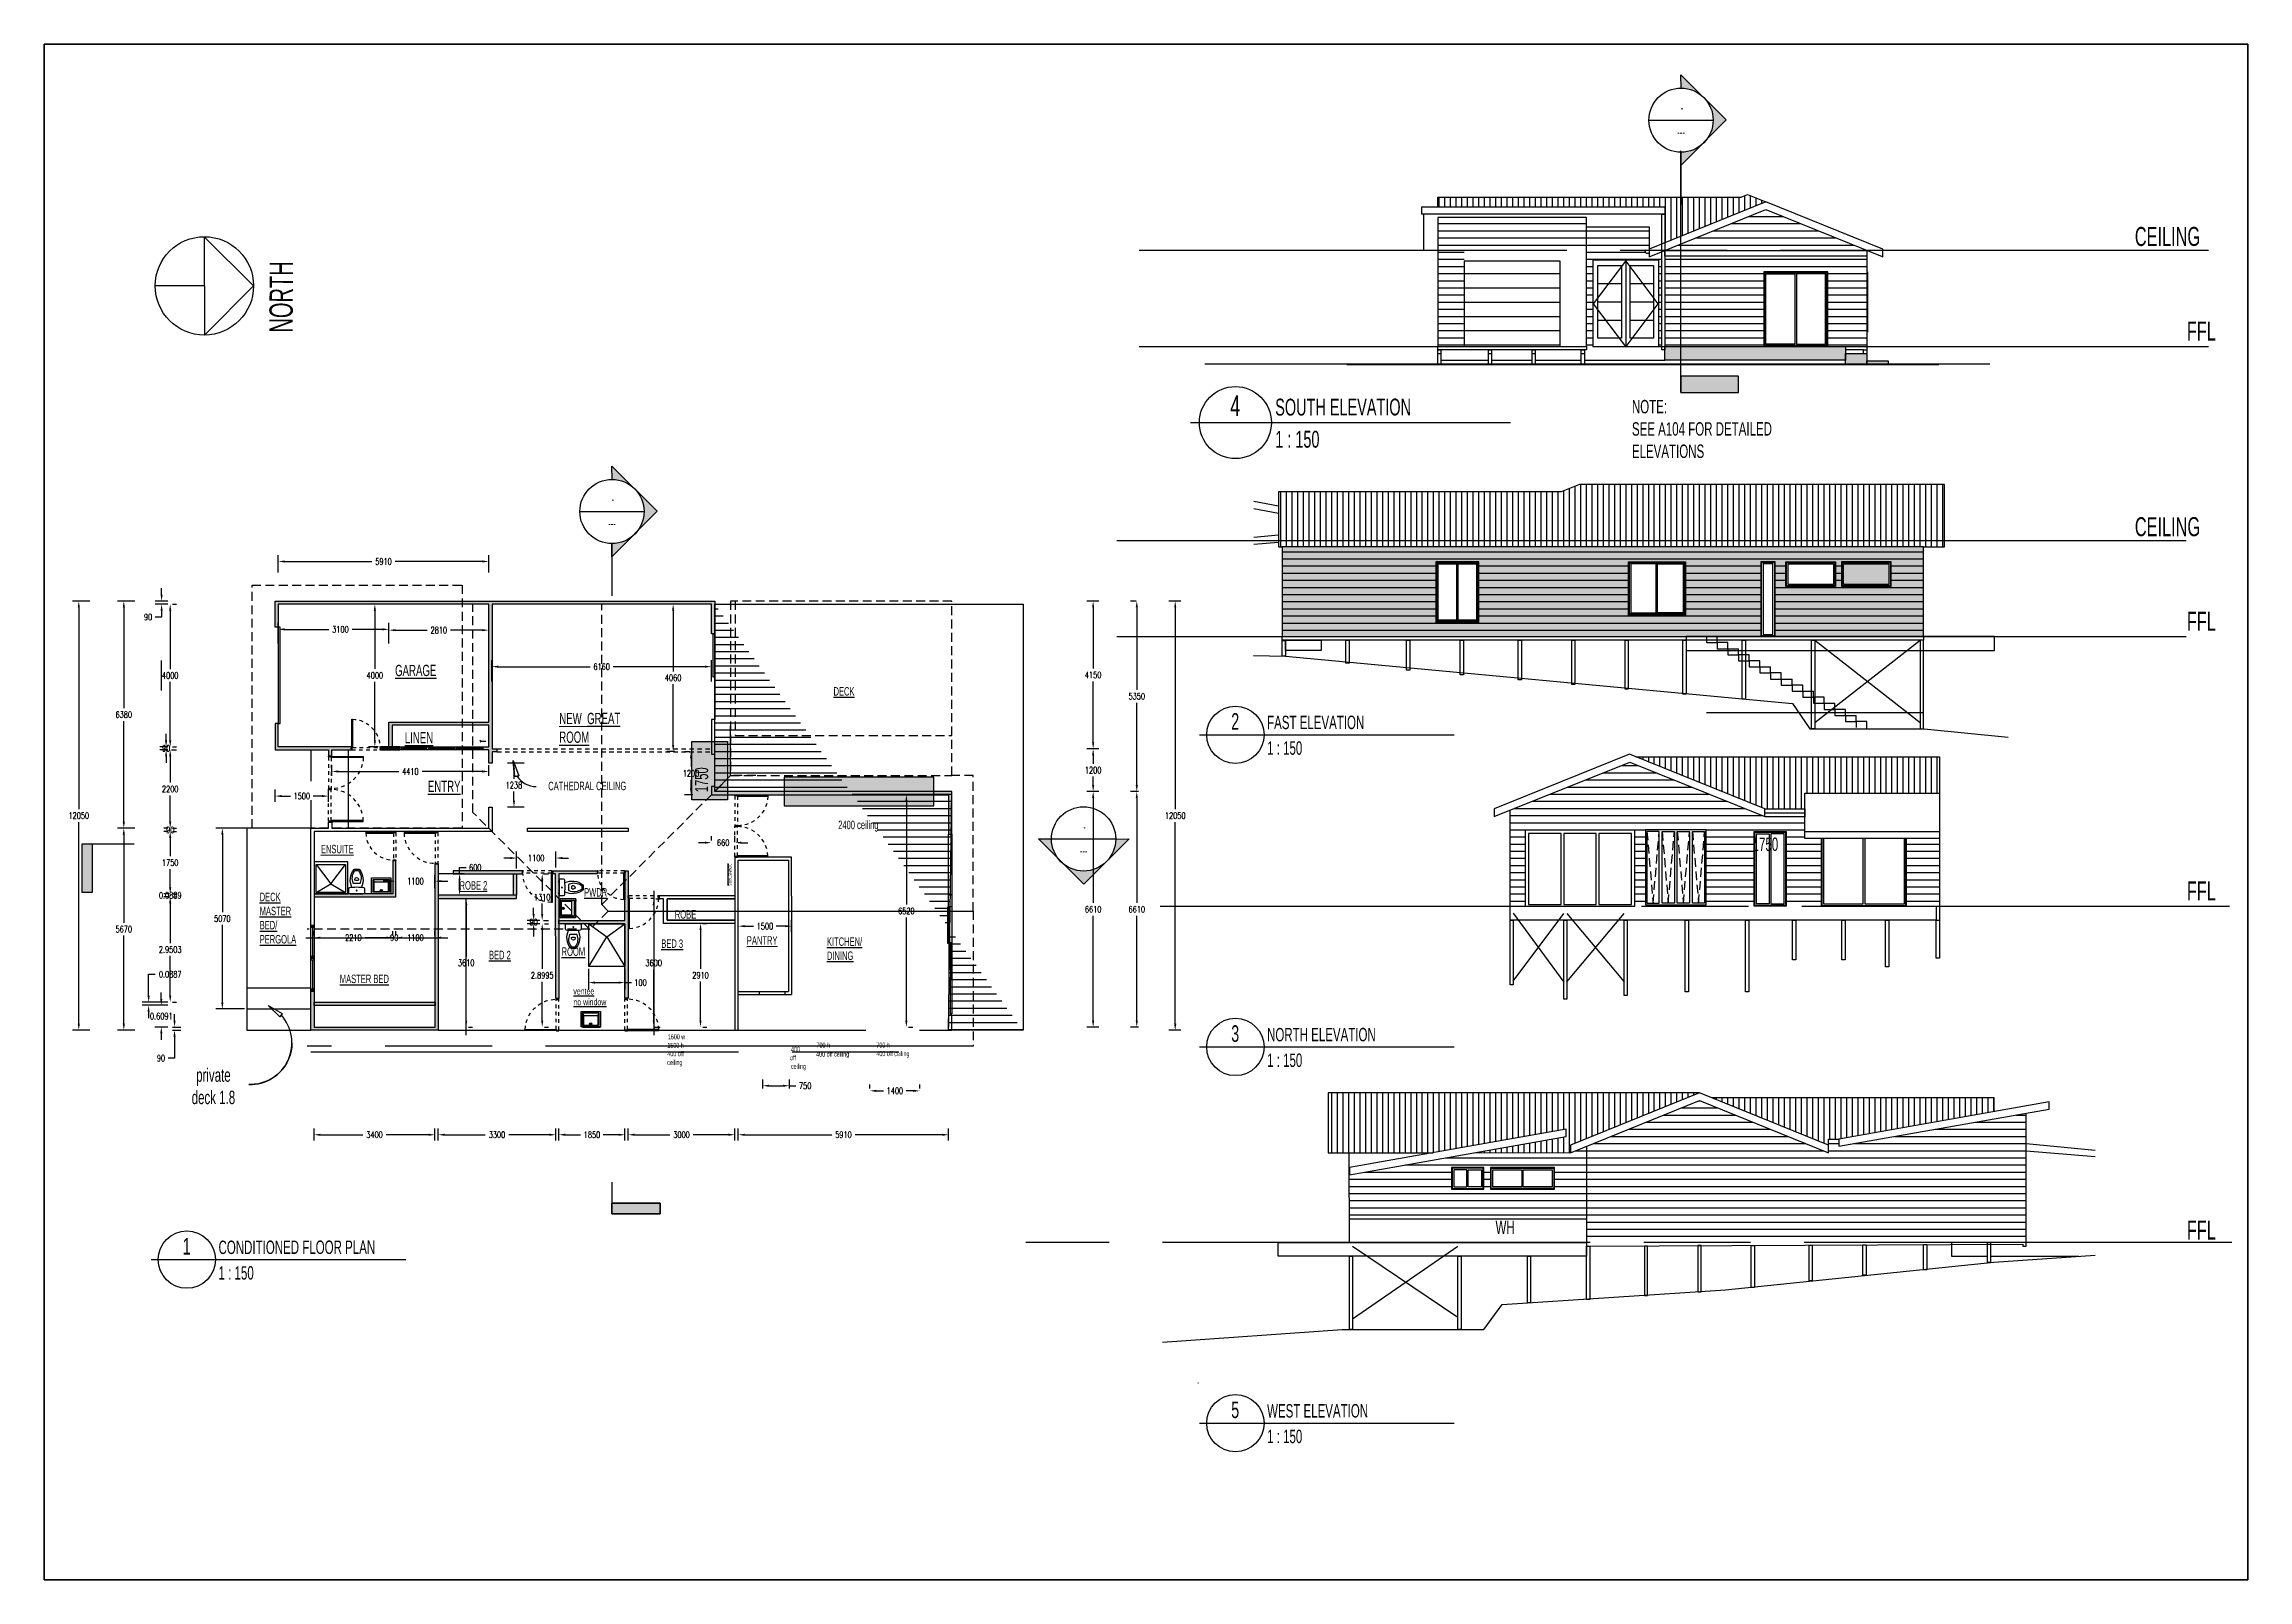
# Model space of a CAD drawing. Header units: inches. Extents: x 26998 to 46838, y -509 to 4343.
# Drawn here: x 37995.4 to 38057.2, y 927.6 to 970.7 of the extents above; entities that cross this region are included whole.
import ezdxf

# ---------------------------------------------------------------- set-up
doc = ezdxf.new("R2010")
doc.units = ezdxf.units.IN
doc.header["$LTSCALE"] = 0.5
doc.header["$MEASUREMENT"] = 0
for name, pattern in [('ACAD_ISO08W100', [36, 24, -3, 6, -3]), ('DASHED', [0.75, 0.5, -0.25]), ('HIDDEN', [0.375, 0.25, -0.125]), ('HIDDEN2', [0.1875, 0.125, -0.0625]), ('HIDDEN4', [0.09375, 0.0625, -0.03125])]:
    doc.linetypes.add(name, pattern=pattern)
doc.layers.get('Defpoints').update_dxf_attribs({"color": 140})
for name, color, linetype in [('A-MUROS', 1, 'Continuous'), ('A-NOMBRE_MATERIAL', 4, 'Continuous'), ('A-TEXTOS', 2, 'Continuous'), ('A-VIDRIO', 4, 'Continuous'), ('NUEVO DIBUJO', 2, 'Continuous'), ('OP-PROY 1', 8, 'HIDDEN4'), ('OP-PROY 2', 1, 'HIDDEN4')]:
    doc.layers.add(name, color=color, linetype=linetype)
doc.styles.get("Standard").update_dxf_attribs({"font": 'romans.shx', "width": 0.75})
doc.dimstyles.get("Standard").update_dxf_attribs({"dimtxt": 0.18, "dimasz": 0.18, "dimexe": 0.18, "dimexo": 0.0625, "dimgap": 0.09, "dimtad": 0, "dimtih": 1, "dimtoh": 1, "dimdec": 4, "dimzin": 0, "dimdsep": 46, "dimtxsty": 'Standard', "dimcen": 0.09, "dimadec": 0, "dimazin": 0, "dimtfac": 1, "dimtdec": 4, "dimtofl": 0, "dimtmove": 0, "dimatfit": 3, "dimfxl": 1, "dimtolj": 1, "dimtzin": 0, "dimarcsym": 0})
pattern_1 = [(0, (37761.7651, 686.6468), (0, 0.2), [])]
pattern_2 = [(90, (37761.7651, 686.6468), (-0.15875, 1e-17), [])]

msp = doc.modelspace()

# ---------------------------------------------------------------- texts
at = {"color": 2, "linetype": 'ByBlock', "attachment_point": 1, "rotation": 0.054061914}
for s, width, gutter_width, insert, char_height in [('{\\fArial Narrow|b0|i0|c0|p34;CEILING}', 12.895706027, 1.8786291, (38054.0103975, 965.5537694), 0.533041701), ('{\\fArial Narrow|b0|i0|c0|p34;FFL}', 18.295120103, 2.6652085, (38055.469528, 962.9022927), 0.533041701), ('{\\fArial Narrow|b0|i0|c0|p34;4 }', 19.994489239, 2.9127703, (38028.6306471, 960.8307529), 0.582554063), ('{\\fArial Narrow|b0|i0|c0|p34;SOUTH ELEVATION}', 16.206404842, 2.3609273, (38029.894526, 960.7377637), 0.472185455), ('{\\fArial Narrow|b0|i0|c0|p34;NOTE:\\PSEE A104 FOR DETAILED\\PELEVATIONS}', 12.895706027, 1.8786291, (38039.9007867, 960.7029559), 0.375725824), ('{\\fArial Narrow|b0|i0|c0|p34;1 : 150}', 16.206404842, 2.3609273, (38029.894526, 959.8359471), 0.472185455), ('{\\fArial Narrow|b0|i0|c0|p34;CEILING}', 12.895706027, 1.8786291, (38054.0103975, 957.4135174), 0.533041701), ('{\\fArial Narrow|b0|i0|c0|p34;FFL}', 18.295120103, 2.6652085, (38055.469528, 954.7620407), 0.533041701), ('{\\fArial Narrow|b0|i0|c0|p34;2 }', 15.90994782, 2.3177398, (38028.6604333, 951.9189564), 0.463547963), ('{\\fArial Narrow|b0|i0|c0|p34;FAST ELEVATION}', 12.895706027, 1.8786291, (38029.6661228, 951.8449633), 0.375725824), ('{\\fArial Narrow|b0|i0|c0|p34;1 : 150}', 12.895706027, 1.8786291, (38029.6661228, 951.1273728), 0.375725824), ('{\\fArial Narrow|b0|i0|c0|p34;FFL}', 18.295120103, 2.6652085, (38055.469528, 947.1989637), 0.533041701), ('{\\fArial Narrow|b0|i0|c0|p34;3 }', 15.90994782, 2.3177398, (38028.6604333, 943.1633106), 0.463547963), ('{\\fArial Narrow|b0|i0|c0|p34;NORTH ELEVATION}', 12.895706027, 1.8786291, (38029.6661228, 943.0893176), 0.375725824), ('{\\fArial Narrow|b0|i0|c0|p34;1 : 150}', 12.895706027, 1.8786291, (38029.6661228, 942.3717271), 0.375725824), ('{\\fArial Narrow|b0|i0|c0|p34;FFL}', 18.295120103, 2.6652085, (38055.469528, 937.6871349), 0.533041701), ('{\\fArial Narrow|b0|i0|c0|p34;1 }', 15.90994782, 2.3177398, (37999.2436577, 937.1987762), 0.463547963), ('{\\fArial Narrow|b0|i0|c0|p34;CONDITIONED FLOOR PLAN}', 12.895706027, 1.8786291, (38000.2493472, 937.1247832), 0.375725824), ('{\\fArial Narrow|b0|i0|c0|p34;1 : 150}', 12.895706027, 1.8786291, (38000.2493472, 936.4071927), 0.375725824), ('{\\fArial Narrow|b0|i0|c0|p34;5 }', 15.90994782, 2.3177398, (38028.6604333, 932.6120486), 0.463547963), ('{\\fArial Narrow|b0|i0|c0|p34;WEST ELEVATION}', 12.895706027, 1.8786291, (38029.6661228, 932.5380555), 0.375725824), ('{\\fArial Narrow|b0|i0|c0|p34;1 : 150}', 12.895706027, 1.8786291, (38029.6661228, 931.8204651), 0.375725824)]:
    msp.add_mtext_dynamic_manual_height_columns(s, width=width, gutter_width=gutter_width, heights=[0], dxfattribs=dict(at, insert=insert, char_height=char_height))
at = {"linetype": 'ByBlock', "char_height": 0.375725824, "attachment_point": 1, "rotation": 0.054061914}
for s, width, insert in [('{\\fArial Narrow|b0|i0|c0|p34;1750}', 12.895706027, (38043.2872233, 948.428073)), ('\\pxqc;{\\fArial Narrow|b0|i0|c0|p34;private\\Pdeck 1.8}', 2.980366205, (37998.6147742, 941.9538461)), ('{\\fArial Narrow|b0|i0|c0|p34;WH}', 12.895706027, (38036.0751493, 937.6856079))]:
    msp.add_mtext_dynamic_manual_height_columns(s, width=width, gutter_width=1.8786291, heights=[0], dxfattribs=dict(at, insert=insert))
at = {"layer": 'A-TEXTOS', "attachment_point": 1}
for s, width, gutter_width, insert, char_height, rotation in [('{\\fArial Narrow|b0|i0|c0|p34;NORTH}', 2.450617756, 3.274167, (38001.6753792, 962.5933221), 0.654833408, 89.798996971), ('{\\fArial Narrow|b0|i0|c0|p34;\\Lventee\\Pno window}', 1.448333034, 0.912935, (38010.2032951, 944.2105846), 0.182586999, 0.054061914)]:
    msp.add_mtext_dynamic_manual_height_columns(s, width=width, gutter_width=gutter_width, heights=[0], dxfattribs=dict(at, insert=insert, char_height=char_height, rotation=rotation))
at = {"layer": 'NUEVO DIBUJO', "color": 3, "linetype": 'ByBlock', "char_height": 0.237109014, "attachment_point": 1, "rotation": 0.054061914}
for s, insert in [('{\\fArial Narrow|b0|i0|c0|p34;-}', (38041.2686737, 969.0099117)), ('{\\fArial Narrow|b0|i0|c0|p34;---}', (38041.1745353, 968.3317382)), ('{\\fArial Narrow|b0|i0|c0|p34;-}', (38011.2770013, 958.034813)), ('{\\fArial Narrow|b0|i0|c0|p34;---}', (38011.1828629, 957.3566395)), ('{\\fArial Narrow|b0|i0|c0|p34;-}', (38024.5080934, 948.8507427)), ('{\\fArial Narrow|b0|i0|c0|p34;---}', (38024.413955, 948.1725692))]:
    msp.add_mtext_dynamic_manual_height_columns(s, width=2.849665571, gutter_width=1.1855451, heights=[0], dxfattribs=dict(at, insert=insert))
at = {"layer": 'NUEVO DIBUJO', "linetype": 'ByBlock', "attachment_point": 1}
for s, width, gutter_width, insert, char_height, rotation in [('{\\fArial Narrow|b0|i0|c0|p34;\\LGARAGE}', 2.497838432, 1.574475, (38005.202012, 953.2731954), 0.314894996, 0.054061914), ('\\pxql;{\\fArial Narrow|b0|i0|c0|p34;\\LDECK}', 3.528696202, 1.1855451, (38017.5021592, 952.6475199), 0.237109014, 0.054061914), ('{\\fArial Narrow|b0|i0|c0|p34;\\LNEW  GREAT \\PROOM}', 2.497838432, 1.574475, (38009.8075964, 951.9263429), 0.314894996, 0.054061914), ('{\\fArial Narrow|b0|i0|c0|p34;\\LLINEN}', 2.497838432, 1.574475, (38005.4747764, 951.385049), 0.314894996, 0.054061914), ('{\\fArial Narrow|b0|i0|c0|p34;1750}', 4.394441631, 1.8282176, (38013.618547, 949.6994997), 0.36564351, 90.054061914), ('{\\fArial Narrow|b0|i0|c0|p34;\\LENTRY}', 2.497838432, 1.574475, (38006.1220488, 950.0222601), 0.314894996, 0.054061914), ('{\\fArial Narrow|b0|i0|c0|p34;CATHEDRAL CEILING}', 2.849665571, 1.1855451, (38009.4983068, 949.994984), 0.237109014, 0.054061914), ('{\\fArial Narrow|b0|i0|c0|p34;2400 ceiling}', 2.849665571, 1.1855451, (38017.6328345, 948.9030928), 0.237109014, 0.054061914), ('\\pxql;{\\fArial Narrow|b0|i0|c0|p34;\\LENSUITE}', 1.880817468, 1.1855451, (38003.1210175, 948.2242575), 0.237109014, 0.054061914), ('\\pxql;{\\fArial Narrow|b0|i0|c0|p34;\\LDOWNSTAIRS}', 0.672324549, 0.4237897, (38014.6422313, 947.6997671), 0.084757938, 270.054061914), ('\\pxql;{\\fArial Narrow|b0|i0|c0|p34;\\LDECK\\P\\pq*;MASTER\\P\\pql;BED/\\PPERGOLA}', 1.880817468, 1.1855451, (38001.4024188, 946.8817927), 0.237109014, 0.054061914), ('{\\fArial Narrow|b0|i0|c0|p34;\\LROBE 2}', 1.880817468, 1.1855451, (38007.0115851, 947.2053994), 0.237109014, 0.054061914), ('{\\fArial Narrow|b0|i0|c0|p34;\\LPWDR}', 1.880817468, 1.1855451, (38010.5055365, 947.0102668), 0.237109014, 0.054061914), ('\\pxql;{\\fArial Narrow|b0|i0|c0|p34;\\LROBE}', 1.880817468, 1.1855451, (38013.0498953, 946.3927889), 0.237109014, 0.054061914), ('{\\fArial Narrow|b0|i0|c0|p34;\\LBED 3}', 1.880817468, 1.1855451, (38012.6690973, 945.5726637), 0.237109014, 0.054061914), ('\\pxql;{\\fArial Narrow|b0|i0|c0|p34;\\LPANTRY}', 1.880817468, 1.1855451, (38015.0701851, 945.6627699), 0.237109014, 0.054061914), ('\\pxql;{\\fArial Narrow|b0|i0|c0|p34;\\LKITCHEN/\\PDINING}', 3.528696202, 1.1855451, (38017.3166229, 945.6288424), 0.237109014, 0.054061914), ('{\\fArial Narrow|b0|i0|c0|p34;\\LBED 2}', 1.880817468, 1.1855451, (38007.8363987, 945.2541757), 0.237109014, 0.054061914), ('{\\fArial Narrow|b0|i0|c0|p34;\\LROOM}', 1.880817468, 1.1855451, (38009.8743153, 945.3493474), 0.237109014, 0.054061914), ('{\\fArial Narrow|b0|i0|c0|p34;\\LMASTER BED}', 1.880817468, 1.1855451, (38003.6512143, 944.5838435), 0.237109014, 0.054061914), ('{\\fArial Narrow|b0|i0|c0|p34;1600 w}', 1.681451956, 0.6995337, (38012.8555356, 942.9114526), 0.139906738, 0.054061914), ('{\\fArial Narrow|b0|i0|c0|p34;400 off}', 1.681451956, 0.6995337, (38012.8406978, 942.4355942), 0.139906738, 0.054061914), ('{\\fArial Narrow|b0|i0|c0|p34;1500 h}', 1.681451956, 0.6995337, (38012.8406978, 942.6704509), 0.139906738, 0.054061914), ('{\\fArial Narrow|b0|i0|c0|p34;off}', 1.681451956, 0.6995337, (38016.2834011, 942.3246155), 0.139906738, 0.054061914), ('{\\fArial Narrow|b0|i0|c0|p34;400}', 1.681451956, 0.6995337, (38016.3097434, 942.561041), 0.139906738, 0.054061914), ('{\\fArial Narrow|b0|i0|c0|p34;400 off ceiling}', 1.681451956, 0.6995337, (38017.0163643, 942.4249949), 0.139906738, 0.054061914), ('{\\fArial Narrow|b0|i0|c0|p34;700 h}', 1.681451956, 0.6995337, (38017.0262541, 942.678886), 0.139906738, 0.054061914), ('{\\fArial Narrow|b0|i0|c0|p34;400 off ceiling}', 1.681451956, 0.6995337, (38018.7058447, 942.4386451), 0.139906738, 0.054061914), ('{\\fArial Narrow|b0|i0|c0|p34;700 h}', 1.681451956, 0.6995337, (38018.7056709, 942.678886), 0.139906738, 0.054061914), ('{\\fArial Narrow|b0|i0|c0|p34;ceiling}', 1.681451956, 0.6995337, (38012.8370817, 942.1910377), 0.139906738, 0.054061914), ('{\\fArial Narrow|b0|i0|c0|p34;ceiling}', 1.681451956, 0.6995337, (38016.3068957, 942.0819014), 0.139906738, 0.054061914)]:
    msp.add_mtext_dynamic_manual_height_columns(s, width=width, gutter_width=gutter_width, heights=[0], dxfattribs=dict(at, insert=insert, char_height=char_height, rotation=rotation))

# ---------------------------------------------------------------- blocks, each defined once
blk = doc.blocks.new('wc')
at = {"layer": 'A-NOMBRE_MATERIAL'}
blk.add_lwpolyline([(3815.3, 8922.9, 0.282054), (3792.4, 8920.2, 0.230623), (3792, 8919.5), (3792, 8914.1, 0.230623), (3792.4, 8913.4, 0.282054), (3815.3, 8910.8)], format="xyb", dxfattribs=at)
for points in [[(3809.7, 8912.4, 0.301967), (3810.2, 8913.3), (3810.2, 8920.4, 0.301967), (3809.7, 8921.2, 0.26573), (3794.2, 8919.3, 0.236687), (3793.8, 8918.6), (3793.8, 8915.1, 0.236687), (3794.2, 8914.3, 0.26573)], [(3804.6, 8914.6), (3806.1, 8914.6, 0.131931), (3806.1, 8919.1), (3804.6, 8919.1, 1)], [(3815.6, 8925.9, -0.379717), (3816.9, 8927.1), (3822.8, 8927.1), (3822.8, 8906.6), (3816.9, 8906.6, -0.379717), (3815.6, 8907.8, -0.059669)]]:
    blk.add_lwpolyline(points, format="xyb", close=True, dxfattribs=at)
blk.add_circle((3819, 8916.8), 0.567, dxfattribs=at)
blk.add_arc((3891.4, 8916.8), 76.4, 172.2786, 172.2821, dxfattribs=at)
blk = doc.blocks.new('lavabo')
at = {"layer": 'A-NOMBRE_MATERIAL'}
for p, q in [((3727.6, 8883.3), (3746.3, 8883.3)), ((3727.6, 8868.3), (3727.6, 8883.3)), ((3729.1, 8881.8), (3744.8, 8881.8)), ((3729.1, 8869.8), (3729.1, 8881.8)), ((3730.2, 8872.2), (3730.2, 8881.8)), ((3743.7, 8881.8), (3743.7, 8872.2)), ((3744.8, 8881.8), (3744.8, 8869.8)), ((3746.3, 8883.3), (3746.3, 8868.3)), ((3746.3, 8868.3), (3727.6, 8868.3)), ((3729.1, 8869.8), (3730.2, 8872.2)), ((3744.8, 8869.8), (3729.1, 8869.8)), ((3743.7, 8872.2), (3730.2, 8872.2)), ((3744.8, 8869.8), (3743.7, 8872.2))]:
    blk.add_line(p, q, dxfattribs=at)
for radius in [1.12, 0.75]:
    blk.add_circle((3736.9, 8880.5), radius, dxfattribs=at)
blk = doc.blocks.new('*D414')
at = {"layer": 'A-TEXTOS', "color": 0, "lineweight": -2, "transparency": 16777216}
for p, q in [((38007.921, 952.808), (38007.921, 953.402)), ((38014.076, 952.808), (38014.076, 953.402)), ((38008.101, 953.222), (38010.674, 953.222)), ((38013.896, 953.222), (38011.323, 953.222))]:
    blk.add_line(p, q, dxfattribs=at)
at = {"layer": 'A-TEXTOS', "color": 0, "transparency": 16777216}
for points in [[(38008.101, 953.252), (38008.101, 953.192), (38007.921, 953.222)], [(38013.896, 953.252), (38013.896, 953.192), (38014.076, 953.222)]]:
    blk.add_solid(points, dxfattribs=at)
at = {"layer": 'Defpoints', "color": 0, "transparency": 16777216}
for p in [(38014.076, 953.222), (38007.921, 952.746), (38014.076, 952.746)]:
    blk.add_point(p, dxfattribs=at)
at = {"layer": 'A-TEXTOS', "color": 0, "transparency": 16777216, "insert": (38010.998, 953.222), "char_height": 0.18, "attachment_point": 5}
blk.add_mtext('\\A1;6160', dxfattribs=at)
blk = doc.blocks.new('*D501')
at = {"layer": 'A-TEXTOS', "color": 0, "lineweight": -2, "transparency": 16777216}
for p, q in [((38005.028, 953.868), (38005.028, 954.426)), ((38005.208, 954.246), (38006.102, 954.246)), ((38007.652, 954.246), (38006.758, 954.246)), ((38007.832, 953.868), (38007.832, 954.426))]:
    blk.add_line(p, q, dxfattribs=at)
at = {"layer": 'A-TEXTOS', "color": 0, "transparency": 16777216}
for points in [[(38005.208, 954.276), (38005.208, 954.216), (38005.028, 954.246)], [(38007.652, 954.276), (38007.652, 954.216), (38007.832, 954.246)]]:
    blk.add_solid(points, dxfattribs=at)
at = {"layer": 'Defpoints', "color": 0, "transparency": 16777216}
for p in [(38007.832, 954.246), (38005.028, 953.805), (38007.832, 953.805)]:
    blk.add_point(p, dxfattribs=at)
at = {"layer": 'A-TEXTOS', "color": 0, "transparency": 16777216, "insert": (38006.43, 954.246), "char_height": 0.18, "attachment_point": 5}
blk.add_mtext('\\A1;2810', dxfattribs=at)
blk = doc.blocks.new('*D415')
at = {"layer": 'A-TEXTOS', "color": 0, "lineweight": -2, "transparency": 16777216}
for p, q in [((38001.925, 953.868), (38001.925, 954.449)), ((38002.105, 954.269), (38003.34, 954.269)), ((38004.848, 954.269), (38003.996, 954.269)), ((38005.028, 953.868), (38005.028, 954.449))]:
    blk.add_line(p, q, dxfattribs=at)
at = {"layer": 'A-TEXTOS', "color": 0, "transparency": 16777216}
for points in [[(38002.105, 954.299), (38002.105, 954.239), (38001.925, 954.269)], [(38004.848, 954.299), (38004.848, 954.239), (38005.028, 954.269)]]:
    blk.add_solid(points, dxfattribs=at)
at = {"layer": 'Defpoints', "color": 0, "transparency": 16777216}
for p in [(38001.925, 954.269), (38001.925, 953.805), (38005.028, 953.805)]:
    blk.add_point(p, dxfattribs=at)
at = {"layer": 'A-TEXTOS', "color": 0, "transparency": 16777216, "insert": (38003.668, 954.269), "char_height": 0.18, "attachment_point": 5}
blk.add_mtext('\\A1;3100', dxfattribs=at)
blk = doc.blocks.new('*D502')
at = {"layer": 'A-TEXTOS', "color": 0, "lineweight": -2, "transparency": 16777216}
for p, q in [((38004.731, 954.973), (38004.455, 954.973)), ((38004.635, 954.793), (38004.635, 953.157)), ((38004.635, 951.156), (38004.635, 952.797)), ((38004.731, 950.976), (38004.455, 950.976))]:
    blk.add_line(p, q, dxfattribs=at)
at = {"layer": 'A-TEXTOS', "color": 0, "transparency": 16777216}
for points in [[(38004.605, 954.793), (38004.665, 954.793), (38004.635, 954.973)], [(38004.605, 951.156), (38004.665, 951.156), (38004.635, 950.976)]]:
    blk.add_solid(points, dxfattribs=at)
at = {"layer": 'Defpoints', "color": 0, "transparency": 16777216}
for p in [(38004.635, 954.973), (38004.793, 954.973), (38004.793, 950.976)]:
    blk.add_point(p, dxfattribs=at)
at = {"layer": 'A-TEXTOS', "color": 0, "transparency": 16777216, "insert": (38004.635, 952.977), "char_height": 0.18, "attachment_point": 5}
blk.add_mtext('\\A1;4000', dxfattribs=at)
blk = doc.blocks.new('*D416')
at = {"layer": 'A-TEXTOS', "color": 0, "lineweight": -2, "transparency": 16777216}
for p, q in [((38001.837, 949.427), (38001.837, 949.773)), ((38003.334, 949.427), (38003.334, 949.773)), ((38002.017, 949.593), (38002.267, 949.593)), ((38003.154, 949.593), (38002.903, 949.593))]:
    blk.add_line(p, q, dxfattribs=at)
at = {"layer": 'A-TEXTOS', "color": 0, "transparency": 16777216}
for points in [[(38002.017, 949.623), (38002.017, 949.563), (38001.837, 949.593)], [(38003.154, 949.623), (38003.154, 949.563), (38003.334, 949.593)]]:
    blk.add_solid(points, dxfattribs=at)
at = {"layer": 'Defpoints', "color": 0, "transparency": 16777216}
for p in [(38001.837, 949.364), (38003.334, 949.593), (38003.334, 949.364)]:
    blk.add_point(p, dxfattribs=at)
at = {"layer": 'A-TEXTOS', "color": 0, "transparency": 16777216, "insert": (38002.585, 949.593), "char_height": 0.18, "attachment_point": 5}
blk.add_mtext('\\A1;1500', dxfattribs=at)
blk = doc.blocks.new('*D417')
at = {"layer": 'A-TEXTOS', "color": 0, "lineweight": -2, "transparency": 16777216}
for p, q in [((37996.641, 955.062), (37996.149, 955.062)), ((37996.329, 954.882), (37996.329, 949.224)), ((37996.329, 943.206), (37996.329, 948.864)), ((37996.641, 943.026), (37996.149, 943.026))]:
    blk.add_line(p, q, dxfattribs=at)
at = {"layer": 'A-TEXTOS', "color": 0, "transparency": 16777216}
for points in [[(37996.299, 954.882), (37996.359, 954.882), (37996.329, 955.062)], [(37996.299, 943.206), (37996.359, 943.206), (37996.329, 943.026)]]:
    blk.add_solid(points, dxfattribs=at)
at = {"layer": 'Defpoints', "color": 0, "transparency": 16777216}
for p in [(37996.329, 955.062), (37996.704, 955.062), (37996.704, 943.026)]:
    blk.add_point(p, dxfattribs=at)
at = {"layer": 'A-TEXTOS', "color": 0, "transparency": 16777216, "insert": (37996.329, 949.044), "char_height": 0.18, "attachment_point": 5}
blk.add_mtext('\\A1;12050', dxfattribs=at)
blk = doc.blocks.new('*D418')
at = {"layer": 'A-TEXTOS', "color": 0, "lineweight": -2, "transparency": 16777216}
for p, q in [((37997.904, 948.692), (37997.412, 948.692)), ((37997.592, 948.512), (37997.592, 946.039)), ((37997.592, 943.206), (37997.592, 945.679)), ((37997.904, 943.026), (37997.412, 943.026))]:
    blk.add_line(p, q, dxfattribs=at)
at = {"layer": 'A-TEXTOS', "color": 0, "transparency": 16777216}
for points in [[(37997.562, 948.512), (37997.622, 948.512), (37997.592, 948.692)], [(37997.562, 943.206), (37997.622, 943.206), (37997.592, 943.026)]]:
    blk.add_solid(points, dxfattribs=at)
at = {"layer": 'Defpoints', "color": 0, "transparency": 16777216}
for p in [(37997.592, 948.692), (37997.966, 948.692), (37997.966, 943.026)]:
    blk.add_point(p, dxfattribs=at)
at = {"layer": 'A-TEXTOS', "color": 0, "transparency": 16777216, "insert": (37997.592, 945.859), "char_height": 0.18, "attachment_point": 5}
blk.add_mtext('\\A1;5670', dxfattribs=at)
blk = doc.blocks.new('*D419')
at = {"layer": 'A-TEXTOS', "color": 0, "lineweight": -2, "transparency": 16777216}
for p, q in [((37997.904, 955.062), (37997.412, 955.062)), ((37997.592, 954.882), (37997.592, 952.057)), ((37997.592, 948.872), (37997.592, 951.697)), ((37997.904, 948.692), (37997.412, 948.692))]:
    blk.add_line(p, q, dxfattribs=at)
at = {"layer": 'A-TEXTOS', "color": 0, "transparency": 16777216}
for points in [[(37997.562, 954.882), (37997.622, 954.882), (37997.592, 955.062)], [(37997.562, 948.872), (37997.622, 948.872), (37997.592, 948.692)]]:
    blk.add_solid(points, dxfattribs=at)
at = {"layer": 'Defpoints', "color": 0, "transparency": 16777216}
for p in [(37997.592, 955.062), (37997.966, 955.062), (37997.966, 948.692)]:
    blk.add_point(p, dxfattribs=at)
at = {"layer": 'A-TEXTOS', "color": 0, "transparency": 16777216, "insert": (37997.592, 951.877), "char_height": 0.18, "attachment_point": 5}
blk.add_mtext('\\A1;6380', dxfattribs=at)
blk = doc.blocks.new('*D420')
at = {"layer": 'A-TEXTOS', "color": 0, "lineweight": -2, "transparency": 16777216}
for p, q in [((37998.955, 943.115), (37999.195, 943.115)), ((37998.955, 943.026), (37999.195, 943.026)), ((37999.015, 943.295), (37999.015, 943.475)), ((37999.015, 942.846), (37999.015, 942.243)), ((37999.015, 942.243), (37998.835, 942.243))]:
    blk.add_line(p, q, dxfattribs=at)
at = {"layer": 'A-TEXTOS', "color": 0, "transparency": 16777216}
for points in [[(37998.985, 943.295), (37999.045, 943.295), (37999.015, 943.115)], [(37998.985, 942.846), (37999.045, 942.846), (37999.015, 943.026)]]:
    blk.add_solid(points, dxfattribs=at)
at = {"layer": 'Defpoints', "color": 0, "transparency": 16777216}
for p in [(37998.893, 943.115), (37998.893, 943.026), (37999.015, 943.115)]:
    blk.add_point(p, dxfattribs=at)
at = {"layer": 'A-TEXTOS', "color": 0, "transparency": 16777216, "insert": (37998.635, 942.243), "char_height": 0.18, "attachment_point": 5}
blk.add_mtext('\\A1;90', dxfattribs=at)
blk = doc.blocks.new('*D421')
at = {"layer": 'A-TEXTOS', "color": 0, "lineweight": -2, "transparency": 16777216}
for p, q in [((37998.83, 943.724), (37998.463, 943.724)), ((37998.643, 943.904), (37998.643, 944.084)), ((37998.83, 943.115), (37998.463, 943.115)), ((37998.643, 942.935), (37998.643, 942.755))]:
    blk.add_line(p, q, dxfattribs=at)
at = {"layer": 'A-TEXTOS', "color": 0, "transparency": 16777216}
for points in [[(37998.613, 943.904), (37998.673, 943.904), (37998.643, 943.724)], [(37998.613, 942.935), (37998.673, 942.935), (37998.643, 943.115)]]:
    blk.add_solid(points, dxfattribs=at)
at = {"layer": 'Defpoints', "color": 0, "transparency": 16777216}
for p in [(37998.643, 943.724), (37998.893, 943.724), (37998.893, 943.115)]:
    blk.add_point(p, dxfattribs=at)
at = {"layer": 'A-TEXTOS', "color": 0, "transparency": 16777216, "insert": (37998.643, 943.419), "char_height": 0.18, "attachment_point": 5}
blk.add_mtext('\\A1;0.6091', dxfattribs=at)
blk = doc.blocks.new('*D422')
at = {"layer": 'A-TEXTOS', "color": 0, "lineweight": -2, "transparency": 16777216}
for p, q in [((38014.076, 948.348), (38014.076, 948.466)), ((38014.736, 948.348), (38014.736, 948.466)), ((38013.896, 948.286), (38013.716, 948.286)), ((38014.916, 948.286), (38015.096, 948.286))]:
    blk.add_line(p, q, dxfattribs=at)
at = {"layer": 'A-TEXTOS', "color": 0, "transparency": 16777216}
for points in [[(38013.896, 948.316), (38013.896, 948.256), (38014.076, 948.286)], [(38014.916, 948.316), (38014.916, 948.256), (38014.736, 948.286)]]:
    blk.add_solid(points, dxfattribs=at)
at = {"layer": 'Defpoints', "color": 0, "transparency": 16777216}
for p in [(38014.076, 948.286), (38014.736, 948.286), (38014.736, 948.286)]:
    blk.add_point(p, dxfattribs=at)
at = {"layer": 'A-TEXTOS', "color": 0, "transparency": 16777216, "insert": (38014.406, 948.286), "char_height": 0.18, "attachment_point": 5}
blk.add_mtext('\\A1;660', dxfattribs=at)
blk = doc.blocks.new('*D423')
at = {"layer": 'A-TEXTOS', "color": 0, "lineweight": -2, "transparency": 16777216}
for p, q in [((38013.834, 946.02), (38013.951, 946.02)), ((38013.771, 945.84), (38013.771, 944.748)), ((38013.771, 943.295), (38013.771, 944.388)), ((38013.834, 943.115), (38013.951, 943.115))]:
    blk.add_line(p, q, dxfattribs=at)
at = {"layer": 'A-TEXTOS', "color": 0, "transparency": 16777216}
for points in [[(38013.741, 945.84), (38013.801, 945.84), (38013.771, 946.02)], [(38013.741, 943.295), (38013.801, 943.295), (38013.771, 943.115)]]:
    blk.add_solid(points, dxfattribs=at)
at = {"layer": 'Defpoints', "color": 0, "transparency": 16777216}
for p in [(38013.771, 946.02), (38013.771, 946.02), (38013.771, 943.115)]:
    blk.add_point(p, dxfattribs=at)
at = {"layer": 'A-TEXTOS', "color": 0, "transparency": 16777216, "insert": (38013.771, 944.568), "char_height": 0.18, "attachment_point": 5}
blk.add_mtext('\\A1;2910', dxfattribs=at)
blk = doc.blocks.new('*D424')
at = {"layer": 'A-TEXTOS', "color": 0, "lineweight": -2, "transparency": 16777216}
for p, q in [((38001.926, 955.86), (38001.926, 956.352)), ((38002.106, 956.172), (38004.551, 956.172)), ((38007.652, 956.172), (38005.207, 956.172)), ((38007.832, 955.86), (38007.832, 956.352))]:
    blk.add_line(p, q, dxfattribs=at)
at = {"layer": 'A-TEXTOS', "color": 0, "transparency": 16777216}
for points in [[(38002.106, 956.202), (38002.106, 956.142), (38001.926, 956.172)], [(38007.652, 956.202), (38007.652, 956.142), (38007.832, 956.172)]]:
    blk.add_solid(points, dxfattribs=at)
at = {"layer": 'Defpoints', "color": 0, "transparency": 16777216}
for p in [(38007.832, 956.172), (38001.926, 955.798), (38007.832, 955.798)]:
    blk.add_point(p, dxfattribs=at)
at = {"layer": 'A-TEXTOS', "color": 0, "transparency": 16777216, "insert": (38004.879, 956.172), "char_height": 0.18, "attachment_point": 5}
blk.add_mtext('\\A1;5910', dxfattribs=at)
blk = doc.blocks.new('*D425')
at = {"layer": 'A-TEXTOS', "color": 0, "lineweight": -2, "transparency": 16777216}
for p, q in [((38013.163, 954.973), (38012.823, 954.973)), ((38013.003, 954.793), (38013.003, 953.089)), ((38013.003, 951.026), (38013.003, 952.729)), ((38013.052, 950.846), (38012.823, 950.846))]:
    blk.add_line(p, q, dxfattribs=at)
at = {"layer": 'A-TEXTOS', "color": 0, "transparency": 16777216}
for points in [[(38012.973, 954.793), (38013.033, 954.793), (38013.003, 954.973)], [(38012.973, 951.026), (38013.033, 951.026), (38013.003, 950.846)]]:
    blk.add_solid(points, dxfattribs=at)
at = {"layer": 'Defpoints', "color": 0, "transparency": 16777216}
for p in [(38013.003, 954.973), (38013.226, 954.973), (38013.114, 950.846)]:
    blk.add_point(p, dxfattribs=at)
at = {"layer": 'A-TEXTOS', "color": 0, "transparency": 16777216, "insert": (38013.003, 952.909), "char_height": 0.18, "attachment_point": 5}
blk.add_mtext('\\A1;4060', dxfattribs=at)
blk = doc.blocks.new('*D383')
at = {"layer": 'A-TEXTOS', "color": 0, "lineweight": -2, "transparency": 16777216}
for p, q in [((38005.225, 947.009), (38005.225, 947.387)), ((38006.322, 947.009), (38006.322, 947.387)), ((38005.045, 947.207), (38004.865, 947.207)), ((38006.502, 947.207), (38006.682, 947.207))]:
    blk.add_line(p, q, dxfattribs=at)
at = {"layer": 'A-TEXTOS', "color": 0, "transparency": 16777216}
for points in [[(38005.045, 947.237), (38005.045, 947.177), (38005.225, 947.207)], [(38006.502, 947.237), (38006.502, 947.177), (38006.322, 947.207)]]:
    blk.add_solid(points, dxfattribs=at)
at = {"layer": 'Defpoints', "color": 0, "transparency": 16777216}
for p in [(38005.225, 946.947), (38006.322, 947.207), (38006.322, 946.947)]:
    blk.add_point(p, dxfattribs=at)
at = {"layer": 'A-TEXTOS', "color": 0, "transparency": 16777216, "insert": (38005.774, 947.207), "char_height": 0.18, "attachment_point": 5}
blk.add_mtext('\\A1;1100', dxfattribs=at)
blk = doc.blocks.new('*D384')
at = {"layer": 'A-TEXTOS', "color": 0, "lineweight": -2, "transparency": 16777216}
for p, q in [((38012.52, 946.712), (38012.638, 946.712)), ((38012.458, 946.532), (38012.458, 945.093)), ((38012.458, 943.295), (38012.458, 944.733)), ((38012.492, 943.115), (38012.638, 943.115))]:
    blk.add_line(p, q, dxfattribs=at)
at = {"layer": 'A-TEXTOS', "color": 0, "transparency": 16777216}
for points in [[(38012.428, 946.532), (38012.488, 946.532), (38012.458, 946.712)], [(38012.428, 943.295), (38012.488, 943.295), (38012.458, 943.115)]]:
    blk.add_solid(points, dxfattribs=at)
at = {"layer": 'Defpoints', "color": 0, "transparency": 16777216}
for p in [(38012.458, 946.712), (38012.458, 946.712), (38012.429, 943.115)]:
    blk.add_point(p, dxfattribs=at)
at = {"layer": 'A-TEXTOS', "color": 0, "transparency": 16777216, "insert": (38012.458, 944.913), "char_height": 0.18, "attachment_point": 5}
blk.add_mtext('\\A1;3600', dxfattribs=at)
blk = doc.blocks.new('*D385')
at = {"layer": 'A-TEXTOS', "color": 0, "lineweight": -2, "transparency": 16777216}
for p, q in [((38008.433, 947.855), (38008.253, 947.855)), ((38008.613, 947.561), (38008.613, 948.035)), ((38009.71, 947.59), (38009.71, 948.035)), ((38009.89, 947.855), (38010.07, 947.855))]:
    blk.add_line(p, q, dxfattribs=at)
at = {"layer": 'A-TEXTOS', "color": 0, "transparency": 16777216}
for points in [[(38008.433, 947.885), (38008.433, 947.825), (38008.613, 947.855)], [(38009.89, 947.885), (38009.89, 947.825), (38009.71, 947.855)]]:
    blk.add_solid(points, dxfattribs=at)
at = {"layer": 'Defpoints', "color": 0, "transparency": 16777216}
for p in [(38009.71, 947.855), (38008.613, 947.499), (38009.71, 947.527)]:
    blk.add_point(p, dxfattribs=at)
at = {"layer": 'A-TEXTOS', "color": 0, "transparency": 16777216, "insert": (38009.162, 947.855), "char_height": 0.18, "attachment_point": 5}
blk.add_mtext('\\A1;1100', dxfattribs=at)
blk = doc.blocks.new('*D386')
at = {"layer": 'A-TEXTOS', "color": 0, "lineweight": -2, "transparency": 16777216}
for p, q in [((38008.823, 950.519), (38008.357, 950.519)), ((38008.537, 950.339), (38008.537, 950.08)), ((38008.537, 949.462), (38008.537, 949.72)), ((38008.823, 949.282), (38008.357, 949.282))]:
    blk.add_line(p, q, dxfattribs=at)
at = {"layer": 'A-TEXTOS', "color": 0, "transparency": 16777216}
for points in [[(38008.507, 950.339), (38008.567, 950.339), (38008.537, 950.519)], [(38008.507, 949.462), (38008.567, 949.462), (38008.537, 949.282)]]:
    blk.add_solid(points, dxfattribs=at)
at = {"layer": 'Defpoints', "color": 0, "transparency": 16777216}
for p in [(38008.537, 950.519), (38008.886, 950.519), (38008.886, 949.282)]:
    blk.add_point(p, dxfattribs=at)
at = {"layer": 'A-TEXTOS', "color": 0, "transparency": 16777216, "insert": (38008.537, 949.9), "char_height": 0.18, "attachment_point": 5}
blk.add_mtext('\\A1;1238', dxfattribs=at)
blk = doc.blocks.new('*D387')
at = {"layer": 'A-TEXTOS', "color": 0, "lineweight": -2, "transparency": 16777216}
for p, q in [((38003.429, 950.156), (38003.429, 950.463)), ((38007.832, 950.156), (38007.832, 950.463)), ((38003.609, 950.283), (38005.303, 950.283)), ((38007.652, 950.283), (38005.959, 950.283))]:
    blk.add_line(p, q, dxfattribs=at)
at = {"layer": 'A-TEXTOS', "color": 0, "transparency": 16777216}
for points in [[(38003.609, 950.313), (38003.609, 950.253), (38003.429, 950.283)], [(38007.652, 950.313), (38007.652, 950.253), (38007.832, 950.283)]]:
    blk.add_solid(points, dxfattribs=at)
at = {"layer": 'Defpoints', "color": 0, "transparency": 16777216}
for p in [(38003.429, 950.094), (38007.832, 950.283), (38007.832, 950.094)]:
    blk.add_point(p, dxfattribs=at)
at = {"layer": 'A-TEXTOS', "color": 0, "transparency": 16777216, "insert": (38005.631, 950.283), "char_height": 0.18, "attachment_point": 5}
blk.add_mtext('\\A1;4410', dxfattribs=at)
blk = doc.blocks.new('*D388')
at = {"layer": 'A-TEXTOS', "color": 0, "lineweight": -2, "transparency": 16777216}
for p, q in [((38002.928, 945.683), (38002.928, 945.801)), ((38003.108, 945.621), (38003.704, 945.621)), ((38004.956, 945.621), (38004.36, 945.621)), ((38005.136, 945.683), (38005.136, 945.801))]:
    blk.add_line(p, q, dxfattribs=at)
at = {"layer": 'A-TEXTOS', "color": 0, "transparency": 16777216}
for points in [[(38003.108, 945.651), (38003.108, 945.591), (38002.928, 945.621)], [(38004.956, 945.651), (38004.956, 945.591), (38005.136, 945.621)]]:
    blk.add_solid(points, dxfattribs=at)
at = {"layer": 'Defpoints', "color": 0, "transparency": 16777216}
for p in [(38002.928, 945.621), (38005.136, 945.621), (38005.136, 945.621)]:
    blk.add_point(p, dxfattribs=at)
at = {"layer": 'A-TEXTOS', "color": 0, "transparency": 16777216, "insert": (38004.032, 945.621), "char_height": 0.18, "attachment_point": 5}
blk.add_mtext('\\A1;2210', dxfattribs=at)
blk = doc.blocks.new('*D389')
at = {"layer": 'A-TEXTOS', "color": 0, "lineweight": -2, "transparency": 16777216}
for p, q in [((38004.956, 945.621), (38004.776, 945.621)), ((38005.136, 945.683), (38005.136, 945.801)), ((38005.225, 945.683), (38005.225, 945.801)), ((38005.405, 945.621), (38005.585, 945.621))]:
    blk.add_line(p, q, dxfattribs=at)
at = {"layer": 'A-TEXTOS', "color": 0, "transparency": 16777216}
for points in [[(38004.956, 945.651), (38004.956, 945.591), (38005.136, 945.621)], [(38005.405, 945.651), (38005.405, 945.591), (38005.225, 945.621)]]:
    blk.add_solid(points, dxfattribs=at)
at = {"layer": 'Defpoints', "color": 0, "transparency": 16777216}
for p in [(38005.136, 945.621), (38005.225, 945.621), (38005.225, 945.621)]:
    blk.add_point(p, dxfattribs=at)
at = {"layer": 'A-TEXTOS', "color": 0, "transparency": 16777216, "insert": (38005.18, 945.621), "char_height": 0.18, "width": 0.54591, "attachment_point": 5}
blk.add_mtext('\\A1;90', dxfattribs=at)
blk = doc.blocks.new('*D499')
at = {"layer": 'A-TEXTOS', "color": 0, "lineweight": -2, "transparency": 16777216}
for p, q in [((38005.045, 945.621), (38004.865, 945.621)), ((38005.225, 945.683), (38005.225, 945.801)), ((38006.322, 945.683), (38006.322, 945.801)), ((38006.502, 945.621), (38006.682, 945.621))]:
    blk.add_line(p, q, dxfattribs=at)
at = {"layer": 'A-TEXTOS', "color": 0, "transparency": 16777216}
for points in [[(38005.045, 945.651), (38005.045, 945.591), (38005.225, 945.621)], [(38006.502, 945.651), (38006.502, 945.591), (38006.322, 945.621)]]:
    blk.add_solid(points, dxfattribs=at)
at = {"layer": 'Defpoints', "color": 0, "transparency": 16777216}
for p in [(38005.225, 945.621), (38006.322, 945.621), (38006.322, 945.621)]:
    blk.add_point(p, dxfattribs=at)
at = {"layer": 'A-TEXTOS', "color": 0, "transparency": 16777216, "insert": (38005.774, 945.621), "char_height": 0.18, "attachment_point": 5}
blk.add_mtext('\\A1;1100', dxfattribs=at)
blk = doc.blocks.new('*D390')
at = {"layer": 'Defpoints', "color": 0, "transparency": 16777216}
for p in [(38007.198, 946.718), (38007.198, 946.718), (38007.198, 943.115)]:
    blk.add_point(p, dxfattribs=at)
at = {"layer": 'NUEVO DIBUJO', "color": 0, "lineweight": -2, "transparency": 16777216}
for p, q in [((38007.261, 946.718), (38007.378, 946.718)), ((38007.198, 946.538), (38007.198, 945.096)), ((38007.198, 943.295), (38007.198, 944.736)), ((38007.261, 943.115), (38007.378, 943.115))]:
    blk.add_line(p, q, dxfattribs=at)
at = {"layer": 'NUEVO DIBUJO', "color": 0, "transparency": 16777216}
for points in [[(38007.168, 946.538), (38007.228, 946.538), (38007.198, 946.718)], [(38007.168, 943.295), (38007.228, 943.295), (38007.198, 943.115)]]:
    blk.add_solid(points, dxfattribs=at)
at = {"layer": 'NUEVO DIBUJO', "color": 0, "transparency": 16777216, "insert": (38007.198, 944.916), "char_height": 0.18, "attachment_point": 5}
blk.add_mtext('\\A1;3610', dxfattribs=at)
blk = doc.blocks.new('*D500')
at = {"layer": 'A-TEXTOS', "color": 0, "lineweight": -2, "transparency": 16777216}
for p, q in [((38007.136, 947.41), (38006.832, 947.41)), ((38007.012, 947.41), (38007.012, 947.59)), ((38007.012, 947.59), (38007.192, 947.59)), ((38007.012, 946.993), (38007.012, 947.23)), ((38007.136, 946.813), (38006.832, 946.813))]:
    blk.add_line(p, q, dxfattribs=at)
at = {"layer": 'A-TEXTOS', "color": 0, "transparency": 16777216}
for points in [[(38006.982, 947.23), (38007.042, 947.23), (38007.012, 947.41)], [(38006.982, 946.993), (38007.042, 946.993), (38007.012, 946.813)]]:
    blk.add_solid(points, dxfattribs=at)
at = {"layer": 'Defpoints', "color": 0, "transparency": 16777216}
for p in [(38007.012, 947.41), (38007.198, 947.41), (38007.198, 946.813)]:
    blk.add_point(p, dxfattribs=at)
at = {"layer": 'A-TEXTOS', "color": 0, "transparency": 16777216, "insert": (38007.452, 947.59), "char_height": 0.18, "attachment_point": 5}
blk.add_mtext('\\A1;600', dxfattribs=at)
blk = doc.blocks.new('*D391')
at = {"layer": 'A-TEXTOS', "color": 0, "lineweight": -2, "transparency": 16777216}
for p, q in [((37998.288, 943.992), (37998.288, 944.595)), ((37998.288, 944.595), (37998.468, 944.595)), ((37998.83, 943.812), (37998.108, 943.812)), ((37998.83, 943.724), (37998.108, 943.724)), ((37998.288, 943.544), (37998.288, 943.364))]:
    blk.add_line(p, q, dxfattribs=at)
at = {"layer": 'A-TEXTOS', "color": 0, "transparency": 16777216}
for points in [[(37998.258, 943.992), (37998.318, 943.992), (37998.288, 943.812)], [(37998.258, 943.544), (37998.318, 943.544), (37998.288, 943.724)]]:
    blk.add_solid(points, dxfattribs=at)
at = {"layer": 'Defpoints', "color": 0, "transparency": 16777216}
for p in [(37998.288, 943.812), (37998.893, 943.812), (37998.893, 943.724)]:
    blk.add_point(p, dxfattribs=at)
at = {"layer": 'A-TEXTOS', "color": 0, "transparency": 16777216, "insert": (37998.893, 944.595), "char_height": 0.18, "attachment_point": 5}
blk.add_mtext('\\A1;0.0887', dxfattribs=at)
blk = doc.blocks.new('*D392')
at = {"layer": 'A-TEXTOS', "color": 0, "lineweight": -2, "transparency": 16777216}
for p, q in [((37998.955, 946.763), (37999.073, 946.763)), ((37998.893, 946.583), (37998.893, 945.468)), ((37998.893, 943.992), (37998.893, 945.108)), ((37998.955, 943.812), (37999.073, 943.812))]:
    blk.add_line(p, q, dxfattribs=at)
at = {"layer": 'A-TEXTOS', "color": 0, "transparency": 16777216}
for points in [[(37998.863, 946.583), (37998.923, 946.583), (37998.893, 946.763)], [(37998.863, 943.992), (37998.923, 943.992), (37998.893, 943.812)]]:
    blk.add_solid(points, dxfattribs=at)
at = {"layer": 'Defpoints', "color": 0, "transparency": 16777216}
for p in [(37998.893, 946.763), (37998.893, 946.763), (37998.893, 943.812)]:
    blk.add_point(p, dxfattribs=at)
at = {"layer": 'A-TEXTOS', "color": 0, "transparency": 16777216, "insert": (37998.893, 945.288), "char_height": 0.18, "attachment_point": 5}
blk.add_mtext('\\A1;2.9503', dxfattribs=at)
blk = doc.blocks.new('*D393')
at = {"layer": 'A-TEXTOS', "color": 0, "lineweight": -2, "transparency": 16777216}
for p, q in [((37998.652, 955.242), (37998.652, 955.422)), ((37998.83, 955.062), (37998.472, 955.062)), ((37998.83, 954.973), (37998.472, 954.973)), ((37998.652, 954.793), (37998.652, 954.613)), ((37998.652, 954.613), (37998.472, 954.613))]:
    blk.add_line(p, q, dxfattribs=at)
at = {"layer": 'A-TEXTOS', "color": 0, "transparency": 16777216}
for points in [[(37998.622, 955.242), (37998.682, 955.242), (37998.652, 955.062)], [(37998.622, 954.793), (37998.682, 954.793), (37998.652, 954.973)]]:
    blk.add_solid(points, dxfattribs=at)
at = {"layer": 'Defpoints', "color": 0, "transparency": 16777216}
for p in [(37998.652, 954.973), (37998.893, 955.062), (37998.893, 954.973)]:
    blk.add_point(p, dxfattribs=at)
at = {"layer": 'A-TEXTOS', "color": 0, "transparency": 16777216, "insert": (37998.272, 954.613), "char_height": 0.18, "attachment_point": 5}
blk.add_mtext('\\A1;90', dxfattribs=at)
blk = doc.blocks.new('*D394')
at = {"layer": 'A-TEXTOS', "color": 0, "lineweight": -2, "transparency": 16777216}
for p, q in [((37998.893, 954.793), (37998.893, 953.154)), ((37998.955, 954.973), (37999.073, 954.973)), ((37998.893, 951.156), (37998.893, 952.794)), ((37998.955, 950.976), (37999.073, 950.976))]:
    blk.add_line(p, q, dxfattribs=at)
at = {"layer": 'A-TEXTOS', "color": 0, "transparency": 16777216}
for points in [[(37998.863, 954.793), (37998.923, 954.793), (37998.893, 954.973)], [(37998.863, 951.156), (37998.923, 951.156), (37998.893, 950.976)]]:
    blk.add_solid(points, dxfattribs=at)
at = {"layer": 'Defpoints', "color": 0, "transparency": 16777216}
for p in [(37998.893, 954.973), (37998.893, 950.976), (37998.893, 950.976)]:
    blk.add_point(p, dxfattribs=at)
at = {"layer": 'A-TEXTOS', "color": 0, "transparency": 16777216, "insert": (37998.893, 952.974), "char_height": 0.18, "attachment_point": 5}
blk.add_mtext('\\A1;4000', dxfattribs=at)
blk = doc.blocks.new('*D395')
at = {"layer": 'A-TEXTOS', "color": 0, "lineweight": -2, "transparency": 16777216}
for p, q in [((37998.83, 950.976), (37998.598, 950.976)), ((37998.778, 951.156), (37998.778, 951.336)), ((37998.83, 950.887), (37998.598, 950.887)), ((37998.778, 950.707), (37998.778, 950.527))]:
    blk.add_line(p, q, dxfattribs=at)
at = {"layer": 'A-TEXTOS', "color": 0, "transparency": 16777216}
for points in [[(37998.748, 951.156), (37998.808, 951.156), (37998.778, 950.976)], [(37998.748, 950.707), (37998.808, 950.707), (37998.778, 950.887)]]:
    blk.add_solid(points, dxfattribs=at)
at = {"layer": 'Defpoints', "color": 0, "transparency": 16777216}
for p in [(37998.893, 950.976), (37998.778, 950.887), (37998.893, 950.887)]:
    blk.add_point(p, dxfattribs=at)
at = {"layer": 'A-TEXTOS', "color": 0, "transparency": 16777216, "insert": (37998.778, 950.931), "char_height": 0.18, "attachment_point": 5}
blk.add_mtext('\\A1;90', dxfattribs=at)
blk = doc.blocks.new('*D396')
at = {"layer": 'A-TEXTOS', "color": 0, "lineweight": -2, "transparency": 16777216}
for p, q in [((37998.893, 950.707), (37998.893, 949.969)), ((37998.93, 950.887), (37999.073, 950.887)), ((37998.893, 948.872), (37998.893, 949.609)), ((37998.955, 948.692), (37999.073, 948.692))]:
    blk.add_line(p, q, dxfattribs=at)
at = {"layer": 'A-TEXTOS', "color": 0, "transparency": 16777216}
for points in [[(37998.863, 950.707), (37998.923, 950.707), (37998.893, 950.887)], [(37998.863, 948.872), (37998.923, 948.872), (37998.893, 948.692)]]:
    blk.add_solid(points, dxfattribs=at)
at = {"layer": 'Defpoints', "color": 0, "transparency": 16777216}
for p in [(37998.867, 950.887), (37998.893, 948.692), (37998.893, 948.692)]:
    blk.add_point(p, dxfattribs=at)
at = {"layer": 'A-TEXTOS', "color": 0, "transparency": 16777216, "insert": (37998.893, 949.789), "char_height": 0.18, "attachment_point": 5}
blk.add_mtext('\\A1;2200', dxfattribs=at)
blk = doc.blocks.new('*D397')
at = {"layer": 'A-TEXTOS', "color": 0, "lineweight": -2, "transparency": 16777216}
for p, q in [((37998.83, 948.692), (37998.713, 948.692)), ((37998.83, 948.596), (37998.713, 948.596)), ((37998.893, 948.872), (37998.893, 949.052)), ((37998.893, 948.416), (37998.893, 948.236))]:
    blk.add_line(p, q, dxfattribs=at)
at = {"layer": 'A-TEXTOS', "color": 0, "transparency": 16777216}
for points in [[(37998.863, 948.872), (37998.923, 948.872), (37998.893, 948.692)], [(37998.863, 948.416), (37998.923, 948.416), (37998.893, 948.596)]]:
    blk.add_solid(points, dxfattribs=at)
at = {"layer": 'Defpoints', "color": 0, "transparency": 16777216}
for p in [(37998.893, 948.692), (37998.893, 948.596), (37998.893, 948.596)]:
    blk.add_point(p, dxfattribs=at)
at = {"layer": 'A-TEXTOS', "color": 0, "transparency": 16777216, "insert": (37998.893, 948.644), "char_height": 0.18, "attachment_point": 5}
blk.add_mtext('\\A1;90', dxfattribs=at)
blk = doc.blocks.new('*D398')
at = {"layer": 'A-TEXTOS', "color": 0, "lineweight": -2, "transparency": 16777216}
for p, q in [((37998.955, 948.596), (37999.073, 948.596)), ((37998.893, 948.416), (37998.893, 947.904)), ((37998.893, 947.032), (37998.893, 947.544)), ((37998.955, 946.852), (37999.073, 946.852))]:
    blk.add_line(p, q, dxfattribs=at)
at = {"layer": 'A-TEXTOS', "color": 0, "transparency": 16777216}
for points in [[(37998.863, 948.416), (37998.923, 948.416), (37998.893, 948.596)], [(37998.863, 947.032), (37998.923, 947.032), (37998.893, 946.852)]]:
    blk.add_solid(points, dxfattribs=at)
at = {"layer": 'Defpoints', "color": 0, "transparency": 16777216}
for p in [(37998.893, 948.596), (37998.893, 946.852), (37998.893, 946.852)]:
    blk.add_point(p, dxfattribs=at)
at = {"layer": 'A-TEXTOS', "color": 0, "transparency": 16777216, "insert": (37998.893, 947.724), "char_height": 0.18, "attachment_point": 5}
blk.add_mtext('\\A1;1750', dxfattribs=at)
blk = doc.blocks.new('*D399')
at = {"layer": 'A-TEXTOS', "color": 0, "lineweight": -2, "transparency": 16777216}
for p, q in [((37998.83, 946.852), (37998.713, 946.852)), ((37998.83, 946.763), (37998.713, 946.763)), ((37998.893, 947.032), (37998.893, 947.212)), ((37998.893, 946.583), (37998.893, 946.403))]:
    blk.add_line(p, q, dxfattribs=at)
at = {"layer": 'A-TEXTOS', "color": 0, "transparency": 16777216}
for points in [[(37998.863, 947.032), (37998.923, 947.032), (37998.893, 946.852)], [(37998.863, 946.583), (37998.923, 946.583), (37998.893, 946.763)]]:
    blk.add_solid(points, dxfattribs=at)
at = {"layer": 'Defpoints', "color": 0, "transparency": 16777216}
for p in [(37998.893, 946.852), (37998.893, 946.763), (37998.893, 946.763)]:
    blk.add_point(p, dxfattribs=at)
at = {"layer": 'A-TEXTOS', "color": 0, "transparency": 16777216, "insert": (37998.893, 946.807), "char_height": 0.18, "attachment_point": 5}
blk.add_mtext('\\A1;0.0889', dxfattribs=at)
blk = doc.blocks.new('*D400')
at = {"layer": 'Defpoints', "color": 0, "transparency": 16777216}
for p in [(38015.516, 941.325), (38016.265, 941.468), (38016.265, 941.325)]:
    blk.add_point(p, dxfattribs=at)
at = {"layer": 'NUEVO DIBUJO', "color": 0, "lineweight": -2, "transparency": 16777216}
for p, q in [((38015.516, 941.388), (38015.516, 941.648)), ((38015.696, 941.468), (38016.085, 941.468)), ((38016.265, 941.388), (38016.265, 941.648)), ((38016.265, 941.468), (38016.445, 941.468))]:
    blk.add_line(p, q, dxfattribs=at)
at = {"layer": 'NUEVO DIBUJO', "color": 0, "transparency": 16777216}
for points in [[(38015.696, 941.498), (38015.696, 941.438), (38015.516, 941.468)], [(38016.085, 941.498), (38016.085, 941.438), (38016.265, 941.468)]]:
    blk.add_solid(points, dxfattribs=at)
at = {"layer": 'NUEVO DIBUJO', "color": 0, "transparency": 16777216, "insert": (38016.708, 941.468), "char_height": 0.18, "attachment_point": 5}
blk.add_mtext('\\A1;750', dxfattribs=at)
blk = doc.blocks.new('*D401')
at = {"layer": 'Defpoints', "color": 0, "transparency": 16777216}
for p in [(38018.523, 941.325), (38019.925, 941.325), (38019.925, 941.325)]:
    blk.add_point(p, dxfattribs=at)
at = {"layer": 'NUEVO DIBUJO', "color": 0, "lineweight": -2, "transparency": 16777216}
for p, q in [((38018.523, 941.388), (38018.523, 941.505)), ((38018.703, 941.325), (38018.906, 941.325)), ((38019.745, 941.325), (38019.543, 941.325)), ((38019.925, 941.388), (38019.925, 941.505))]:
    blk.add_line(p, q, dxfattribs=at)
at = {"layer": 'NUEVO DIBUJO', "color": 0, "transparency": 16777216}
for points in [[(38018.703, 941.355), (38018.703, 941.295), (38018.523, 941.325)], [(38019.745, 941.355), (38019.745, 941.295), (38019.925, 941.325)]]:
    blk.add_solid(points, dxfattribs=at)
at = {"layer": 'NUEVO DIBUJO', "color": 0, "transparency": 16777216, "insert": (38019.224, 941.325), "char_height": 0.18, "attachment_point": 5}
blk.add_mtext('\\A1;1400', dxfattribs=at)
blk = doc.blocks.new('*D402')
at = {"layer": 'Defpoints', "color": 0, "transparency": 16777216}
for p in [(38002.928, 939.872), (38006.322, 940.094), (38006.322, 939.872)]:
    blk.add_point(p, dxfattribs=at)
at = {"layer": 'NUEVO DIBUJO', "color": 0, "lineweight": -2, "transparency": 16777216}
for p, q in [((38002.928, 939.935), (38002.928, 940.274)), ((38003.108, 940.094), (38004.297, 940.094)), ((38006.142, 940.094), (38004.953, 940.094)), ((38006.322, 939.935), (38006.322, 940.274))]:
    blk.add_line(p, q, dxfattribs=at)
at = {"layer": 'NUEVO DIBUJO', "color": 0, "transparency": 16777216}
for points in [[(38003.108, 940.124), (38003.108, 940.064), (38002.928, 940.094)], [(38006.142, 940.124), (38006.142, 940.064), (38006.322, 940.094)]]:
    blk.add_solid(points, dxfattribs=at)
at = {"layer": 'NUEVO DIBUJO', "color": 0, "transparency": 16777216, "insert": (38004.625, 940.094), "char_height": 0.18, "attachment_point": 5}
blk.add_mtext('\\A1;3400', dxfattribs=at)
blk = doc.blocks.new('*D403')
at = {"layer": 'Defpoints', "color": 0, "transparency": 16777216}
for p in [(38006.411, 939.872), (38009.71, 940.094), (38009.71, 939.872)]:
    blk.add_point(p, dxfattribs=at)
at = {"layer": 'NUEVO DIBUJO', "color": 0, "lineweight": -2, "transparency": 16777216}
for p, q in [((38006.411, 939.935), (38006.411, 940.274)), ((38006.591, 940.094), (38007.733, 940.094)), ((38009.53, 940.094), (38008.389, 940.094)), ((38009.71, 939.935), (38009.71, 940.274))]:
    blk.add_line(p, q, dxfattribs=at)
at = {"layer": 'NUEVO DIBUJO', "color": 0, "transparency": 16777216}
for points in [[(38006.591, 940.124), (38006.591, 940.064), (38006.411, 940.094)], [(38009.53, 940.124), (38009.53, 940.064), (38009.71, 940.094)]]:
    blk.add_solid(points, dxfattribs=at)
at = {"layer": 'NUEVO DIBUJO', "color": 0, "transparency": 16777216, "insert": (38008.061, 940.094), "char_height": 0.18, "attachment_point": 5}
blk.add_mtext('\\A1;3300', dxfattribs=at)
blk = doc.blocks.new('*D404')
at = {"layer": 'Defpoints', "color": 0, "transparency": 16777216}
for p in [(38009.799, 939.872), (38011.652, 940.094), (38011.652, 939.872)]:
    blk.add_point(p, dxfattribs=at)
at = {"layer": 'NUEVO DIBUJO', "color": 0, "lineweight": -2, "transparency": 16777216}
for p, q in [((38009.799, 939.935), (38009.799, 940.274)), ((38009.979, 940.094), (38010.407, 940.094)), ((38011.472, 940.094), (38011.044, 940.094)), ((38011.652, 939.935), (38011.652, 940.274))]:
    blk.add_line(p, q, dxfattribs=at)
at = {"layer": 'NUEVO DIBUJO', "color": 0, "transparency": 16777216}
for points in [[(38009.979, 940.124), (38009.979, 940.064), (38009.799, 940.094)], [(38011.472, 940.124), (38011.472, 940.064), (38011.652, 940.094)]]:
    blk.add_solid(points, dxfattribs=at)
at = {"layer": 'NUEVO DIBUJO', "color": 0, "transparency": 16777216, "insert": (38010.726, 940.094), "char_height": 0.18, "attachment_point": 5}
blk.add_mtext('\\A1;1850', dxfattribs=at)
blk = doc.blocks.new('*D405')
at = {"layer": 'Defpoints', "color": 0, "transparency": 16777216}
for p in [(38011.741, 939.872), (38014.736, 940.094), (38014.736, 939.872)]:
    blk.add_point(p, dxfattribs=at)
at = {"layer": 'NUEVO DIBUJO', "color": 0, "lineweight": -2, "transparency": 16777216}
for p, q in [((38011.741, 939.935), (38011.741, 940.274)), ((38011.921, 940.094), (38012.91, 940.094)), ((38014.556, 940.094), (38013.566, 940.094)), ((38014.736, 939.935), (38014.736, 940.274))]:
    blk.add_line(p, q, dxfattribs=at)
at = {"layer": 'NUEVO DIBUJO', "color": 0, "transparency": 16777216}
for points in [[(38011.921, 940.124), (38011.921, 940.064), (38011.741, 940.094)], [(38014.556, 940.124), (38014.556, 940.064), (38014.736, 940.094)]]:
    blk.add_solid(points, dxfattribs=at)
at = {"layer": 'NUEVO DIBUJO', "color": 0, "transparency": 16777216, "insert": (38013.238, 940.094), "char_height": 0.18, "attachment_point": 5}
blk.add_mtext('\\A1;3000', dxfattribs=at)
blk = doc.blocks.new('*D406')
at = {"layer": 'Defpoints', "color": 0, "transparency": 16777216}
for p in [(38014.831, 939.872), (38020.732, 940.094), (38020.732, 939.872)]:
    blk.add_point(p, dxfattribs=at)
at = {"layer": 'NUEVO DIBUJO', "color": 0, "lineweight": -2, "transparency": 16777216}
for p, q in [((38014.831, 939.935), (38014.831, 940.274)), ((38015.011, 940.094), (38017.453, 940.094)), ((38020.552, 940.094), (38018.109, 940.094)), ((38020.732, 939.935), (38020.732, 940.274))]:
    blk.add_line(p, q, dxfattribs=at)
at = {"layer": 'NUEVO DIBUJO', "color": 0, "transparency": 16777216}
for points in [[(38015.011, 940.124), (38015.011, 940.064), (38014.831, 940.094)], [(38020.552, 940.124), (38020.552, 940.064), (38020.732, 940.094)]]:
    blk.add_solid(points, dxfattribs=at)
at = {"layer": 'NUEVO DIBUJO', "color": 0, "transparency": 16777216, "insert": (38017.781, 940.094), "char_height": 0.18, "attachment_point": 5}
blk.add_mtext('\\A1;5910', dxfattribs=at)
blk = doc.blocks.new('*D407')
at = {"layer": 'A-TEXTOS', "color": 0, "lineweight": -2, "transparency": 16777216}
for p, q in [((38014.831, 945.785), (38014.831, 946.124)), ((38016.328, 945.785), (38016.328, 946.124)), ((38015.011, 945.944), (38015.261, 945.944)), ((38016.148, 945.944), (38015.898, 945.944))]:
    blk.add_line(p, q, dxfattribs=at)
at = {"layer": 'A-TEXTOS', "color": 0, "transparency": 16777216}
for points in [[(38015.011, 945.974), (38015.011, 945.914), (38014.831, 945.944)], [(38016.148, 945.974), (38016.148, 945.914), (38016.328, 945.944)]]:
    blk.add_solid(points, dxfattribs=at)
at = {"layer": 'Defpoints', "color": 0, "transparency": 16777216}
for p in [(38014.831, 945.722), (38016.328, 945.944), (38016.328, 945.722)]:
    blk.add_point(p, dxfattribs=at)
at = {"layer": 'A-TEXTOS', "color": 0, "transparency": 16777216, "insert": (38015.579, 945.944), "char_height": 0.18, "attachment_point": 5}
blk.add_mtext('\\A1;1500', dxfattribs=at)
blk = doc.blocks.new('*D408')
at = {"layer": 'A-TEXTOS', "color": 0, "lineweight": -2, "transparency": 16777216}
for p, q in [((38019.546, 949.45), (38019.546, 946.552)), ((38019.607, 949.63), (38019.726, 949.63)), ((38019.546, 943.295), (38019.546, 946.192)), ((38019.607, 943.115), (38019.726, 943.115))]:
    blk.add_line(p, q, dxfattribs=at)
at = {"layer": 'A-TEXTOS', "color": 0, "transparency": 16777216}
for points in [[(38019.516, 949.45), (38019.576, 949.45), (38019.546, 949.63)], [(38019.516, 943.295), (38019.576, 943.295), (38019.546, 943.115)]]:
    blk.add_solid(points, dxfattribs=at)
at = {"layer": 'Defpoints', "color": 0, "transparency": 16777216}
for p in [(38019.545, 949.63), (38019.546, 949.63), (38019.545, 943.115)]:
    blk.add_point(p, dxfattribs=at)
at = {"layer": 'A-TEXTOS', "color": 0, "transparency": 16777216, "insert": (38019.546, 946.372), "char_height": 0.18, "attachment_point": 5}
blk.add_mtext('\\A1;6520', dxfattribs=at)
blk = doc.blocks.new('*D409')
at = {"layer": 'A-TEXTOS', "color": 0, "lineweight": -2, "transparency": 16777216}
for p, q in [((38013.467, 950.83), (38013.325, 950.83)), ((38013.505, 950.65), (38013.505, 950.41)), ((38013.505, 949.81), (38013.505, 950.05)), ((38013.556, 949.63), (38013.325, 949.63))]:
    blk.add_line(p, q, dxfattribs=at)
at = {"layer": 'A-TEXTOS', "color": 0, "transparency": 16777216}
for points in [[(38013.475, 950.65), (38013.535, 950.65), (38013.505, 950.83)], [(38013.475, 949.81), (38013.535, 949.81), (38013.505, 949.63)]]:
    blk.add_solid(points, dxfattribs=at)
at = {"layer": 'Defpoints', "color": 0, "transparency": 16777216}
for p in [(38013.505, 950.83), (38013.53, 950.83), (38013.619, 949.63)]:
    blk.add_point(p, dxfattribs=at)
at = {"layer": 'A-TEXTOS', "color": 0, "transparency": 16777216, "insert": (38013.505, 950.23), "char_height": 0.18, "attachment_point": 5}
blk.add_mtext('\\A1;1200', dxfattribs=at)
blk = doc.blocks.new('*D410')
at = {"layer": 'A-TEXTOS', "color": 0, "lineweight": -2, "transparency": 16777216}
for p, q in [((38009.392, 946.014), (38009.51, 946.014)), ((38009.33, 945.834), (38009.33, 944.744)), ((38009.33, 943.295), (38009.33, 944.384)), ((38009.392, 943.115), (38009.51, 943.115))]:
    blk.add_line(p, q, dxfattribs=at)
at = {"layer": 'A-TEXTOS', "color": 0, "transparency": 16777216}
for points in [[(38009.3, 945.834), (38009.36, 945.834), (38009.33, 946.014)], [(38009.3, 943.295), (38009.36, 943.295), (38009.33, 943.115)]]:
    blk.add_solid(points, dxfattribs=at)
at = {"layer": 'Defpoints', "color": 0, "transparency": 16777216}
for p in [(38009.33, 946.014), (38009.33, 946.014), (38009.33, 943.115)]:
    blk.add_point(p, dxfattribs=at)
at = {"layer": 'A-TEXTOS', "color": 0, "transparency": 16777216, "insert": (38009.33, 944.564), "char_height": 0.18, "attachment_point": 5}
blk.add_mtext('\\A1;2.8995', dxfattribs=at)
blk = doc.blocks.new('*D411')
at = {"layer": 'A-TEXTOS', "color": 0, "lineweight": -2, "transparency": 16777216}
for p, q in [((38009.33, 947.23), (38009.33, 946.936)), ((38009.368, 947.41), (38009.51, 947.41)), ((38009.33, 946.283), (38009.33, 946.576)), ((38009.368, 946.103), (38009.51, 946.103))]:
    blk.add_line(p, q, dxfattribs=at)
at = {"layer": 'A-TEXTOS', "color": 0, "transparency": 16777216}
for points in [[(38009.3, 947.23), (38009.36, 947.23), (38009.33, 947.41)], [(38009.3, 946.283), (38009.36, 946.283), (38009.33, 946.103)]]:
    blk.add_solid(points, dxfattribs=at)
at = {"layer": 'Defpoints', "color": 0, "transparency": 16777216}
for p in [(38009.305, 947.41), (38009.33, 947.41), (38009.305, 946.103)]:
    blk.add_point(p, dxfattribs=at)
at = {"layer": 'A-TEXTOS', "color": 0, "transparency": 16777216, "insert": (38009.33, 946.756), "char_height": 0.18, "attachment_point": 5}
blk.add_mtext('\\A1;1310', dxfattribs=at)
blk = doc.blocks.new('*D412')
at = {"layer": 'A-TEXTOS', "color": 0, "lineweight": -2, "transparency": 16777216}
for p, q in [((38009.267, 946.103), (38008.909, 946.103)), ((38009.267, 946.014), (38008.909, 946.014)), ((38009.089, 946.283), (38009.089, 946.463)), ((38009.089, 945.834), (38009.089, 945.654))]:
    blk.add_line(p, q, dxfattribs=at)
at = {"layer": 'A-TEXTOS', "color": 0, "transparency": 16777216}
for points in [[(38009.059, 946.283), (38009.119, 946.283), (38009.089, 946.103)], [(38009.059, 945.834), (38009.119, 945.834), (38009.089, 946.014)]]:
    blk.add_solid(points, dxfattribs=at)
at = {"layer": 'Defpoints', "color": 0, "transparency": 16777216}
for p in [(38009.089, 946.014), (38009.33, 946.103), (38009.33, 946.014)]:
    blk.add_point(p, dxfattribs=at)
at = {"layer": 'A-TEXTOS', "color": 0, "transparency": 16777216, "insert": (38009.089, 946.058), "char_height": 0.18, "attachment_point": 5}
blk.add_mtext('\\A1;90', dxfattribs=at)
blk = doc.blocks.new('*D413')
at = {"layer": 'A-TEXTOS', "color": 0, "lineweight": -2, "transparency": 16777216}
for p, q in [((38010.63, 944.752), (38010.63, 944.182)), ((38011.652, 944.752), (38011.652, 944.182)), ((38010.81, 944.362), (38011.472, 944.362)), ((38011.652, 944.362), (38011.832, 944.362))]:
    blk.add_line(p, q, dxfattribs=at)
at = {"layer": 'A-TEXTOS', "color": 0, "transparency": 16777216}
for points in [[(38010.81, 944.392), (38010.81, 944.332), (38010.63, 944.362)], [(38011.472, 944.392), (38011.472, 944.332), (38011.652, 944.362)]]:
    blk.add_solid(points, dxfattribs=at)
at = {"layer": 'Defpoints', "color": 0, "transparency": 16777216}
for p in [(38010.63, 944.815), (38011.652, 944.815), (38011.652, 944.362)]:
    blk.add_point(p, dxfattribs=at)
at = {"layer": 'A-TEXTOS', "color": 0, "transparency": 16777216, "insert": (38012.086, 944.362), "char_height": 0.18, "attachment_point": 5}
blk.add_mtext('\\A1;100', dxfattribs=at)
blk = doc.blocks.new('P-0')
for points in [[(-0.014, 1.259), (-0.047, 1.259), (-0.047, 0.1), (-0.014, 0.1)], [(-1.194, 0.01), (-1.188, 0.01), (-1.188, 0.09), (-1.194, 0.09)], [(-1.188, 0.1), (-1.174, 0.1), (-1.174, 0.062), (-1.161, 0.062), (-1.161, 0.016), (-1.161, 0), (-1.188, 0)], [(0, 0.1), (-0.014, 0.1), (-0.014, 0.062), (-0.026, 0.062), (-0.026, 0.016), (-0.026, 0), (0, 0)], [(0, 0.01), (0.006, 0.01), (0.006, 0.09), (0, 0.09)]]:
    blk.add_lwpolyline(points, close=True)
at = {"layer": 'OP-PROY 1', "linetype": 'HIDDEN4'}
blk.add_arc((-0.013, 0.1), 1.16, 91.64138, 179.98393, dxfattribs=at)
at = {"layer": 'OP-PROY 2', "linetype": 'HIDDEN2'}
for p, q in [((-0.047, 0.1), (-1.174, 0.1)), ((-0.026, 0), (-1.161, 0))]:
    blk.add_line(p, q, dxfattribs=at)
blk = doc.blocks.new('*D426')
at = {"layer": 'Defpoints', "color": 0, "transparency": 16777216}
for p in [(38024.786, 949.719), (38025.008, 949.719), (38025.008, 943.115)]:
    blk.add_point(p, dxfattribs=at)
at = {"layer": 'NUEVO DIBUJO', "color": 0, "lineweight": -2, "transparency": 16777216}
for p, q in [((38024.945, 949.719), (38024.606, 949.719)), ((38024.786, 949.539), (38024.786, 946.597)), ((38024.786, 943.295), (38024.786, 946.237)), ((38024.945, 943.115), (38024.606, 943.115))]:
    blk.add_line(p, q, dxfattribs=at)
at = {"layer": 'NUEVO DIBUJO', "color": 0, "transparency": 16777216}
for points in [[(38024.756, 949.539), (38024.816, 949.539), (38024.786, 949.719)], [(38024.756, 943.295), (38024.816, 943.295), (38024.786, 943.115)]]:
    blk.add_solid(points, dxfattribs=at)
at = {"layer": 'NUEVO DIBUJO', "color": 0, "transparency": 16777216, "insert": (38024.786, 946.417), "char_height": 0.18, "attachment_point": 5}
blk.add_mtext('\\A1;6610', dxfattribs=at)
blk = doc.blocks.new('*D427')
at = {"layer": 'Defpoints', "color": 0, "transparency": 16777216}
for p in [(38024.786, 950.919), (38025.008, 950.919), (38025.008, 949.719)]:
    blk.add_point(p, dxfattribs=at)
at = {"layer": 'NUEVO DIBUJO', "color": 0, "lineweight": -2, "transparency": 16777216}
for p, q in [((38024.945, 950.919), (38024.606, 950.919)), ((38024.786, 950.739), (38024.786, 950.499)), ((38024.945, 949.719), (38024.606, 949.719)), ((38024.786, 949.899), (38024.786, 950.139))]:
    blk.add_line(p, q, dxfattribs=at)
at = {"layer": 'NUEVO DIBUJO', "color": 0, "transparency": 16777216}
for points in [[(38024.756, 950.739), (38024.816, 950.739), (38024.786, 950.919)], [(38024.756, 949.899), (38024.816, 949.899), (38024.786, 949.719)]]:
    blk.add_solid(points, dxfattribs=at)
at = {"layer": 'NUEVO DIBUJO', "color": 0, "transparency": 16777216, "insert": (38024.786, 950.319), "char_height": 0.18, "attachment_point": 5}
blk.add_mtext('\\A1;1200', dxfattribs=at)
blk = doc.blocks.new('*D428')
at = {"layer": 'Defpoints', "color": 0, "transparency": 16777216}
for p in [(38024.786, 955.062), (38025.008, 955.062), (38025.008, 950.919)]:
    blk.add_point(p, dxfattribs=at)
at = {"layer": 'NUEVO DIBUJO', "color": 0, "lineweight": -2, "transparency": 16777216}
for p, q in [((38024.945, 955.062), (38024.606, 955.062)), ((38024.786, 954.882), (38024.786, 953.17)), ((38024.786, 951.099), (38024.786, 952.81)), ((38024.945, 950.919), (38024.606, 950.919))]:
    blk.add_line(p, q, dxfattribs=at)
at = {"layer": 'NUEVO DIBUJO', "color": 0, "transparency": 16777216}
for points in [[(38024.756, 954.882), (38024.816, 954.882), (38024.786, 955.062)], [(38024.756, 951.099), (38024.816, 951.099), (38024.786, 950.919)]]:
    blk.add_solid(points, dxfattribs=at)
at = {"layer": 'NUEVO DIBUJO', "color": 0, "transparency": 16777216, "insert": (38024.786, 952.99), "char_height": 0.18, "attachment_point": 5}
blk.add_mtext('\\A1;4150', dxfattribs=at)
blk = doc.blocks.new('*D429')
at = {"layer": 'Defpoints', "color": 0, "transparency": 16777216}
for p in [(38026.01, 949.719), (38026.121, 949.719), (38026.121, 943.115)]:
    blk.add_point(p, dxfattribs=at)
at = {"layer": 'NUEVO DIBUJO', "color": 0, "lineweight": -2, "transparency": 16777216}
for p, q in [((38026.059, 949.719), (38025.83, 949.719)), ((38026.01, 949.539), (38026.01, 946.597)), ((38026.01, 943.295), (38026.01, 946.237)), ((38026.059, 943.115), (38025.83, 943.115))]:
    blk.add_line(p, q, dxfattribs=at)
at = {"layer": 'NUEVO DIBUJO', "color": 0, "transparency": 16777216}
for points in [[(38025.98, 949.539), (38026.04, 949.539), (38026.01, 949.719)], [(38025.98, 943.295), (38026.04, 943.295), (38026.01, 943.115)]]:
    blk.add_solid(points, dxfattribs=at)
at = {"layer": 'NUEVO DIBUJO', "color": 0, "transparency": 16777216, "insert": (38026.01, 946.417), "char_height": 0.18, "attachment_point": 5}
blk.add_mtext('\\A1;6610', dxfattribs=at)
blk = doc.blocks.new('*D430')
at = {"layer": 'Defpoints', "color": 0, "transparency": 16777216}
for p in [(38026.01, 955.062), (38026.053, 955.062), (38026.121, 949.719)]:
    blk.add_point(p, dxfattribs=at)
at = {"layer": 'NUEVO DIBUJO', "color": 0, "lineweight": -2, "transparency": 16777216}
for p, q in [((38025.99, 955.062), (38025.83, 955.062)), ((38026.01, 954.882), (38026.01, 952.571)), ((38026.01, 949.899), (38026.01, 952.211)), ((38026.059, 949.719), (38025.83, 949.719))]:
    blk.add_line(p, q, dxfattribs=at)
at = {"layer": 'NUEVO DIBUJO', "color": 0, "transparency": 16777216}
for points in [[(38025.98, 954.882), (38026.04, 954.882), (38026.01, 955.062)], [(38025.98, 949.899), (38026.04, 949.899), (38026.01, 949.719)]]:
    blk.add_solid(points, dxfattribs=at)
at = {"layer": 'NUEVO DIBUJO', "color": 0, "transparency": 16777216, "insert": (38026.01, 952.391), "char_height": 0.18, "attachment_point": 5}
blk.add_mtext('\\A1;5350', dxfattribs=at)
blk = doc.blocks.new('*D431')
at = {"layer": 'Defpoints', "color": 0, "transparency": 16777216}
for p in [(38027.089, 955.062), (38027.311, 955.062), (38027.311, 943.026)]:
    blk.add_point(p, dxfattribs=at)
at = {"layer": 'NUEVO DIBUJO', "color": 0, "lineweight": -2, "transparency": 16777216}
for p, q in [((38027.248, 955.062), (38026.909, 955.062)), ((38027.089, 954.882), (38027.089, 949.224)), ((38027.089, 943.206), (38027.089, 948.864)), ((38027.248, 943.026), (38026.909, 943.026))]:
    blk.add_line(p, q, dxfattribs=at)
at = {"layer": 'NUEVO DIBUJO', "color": 0, "transparency": 16777216}
for points in [[(38027.059, 954.882), (38027.119, 954.882), (38027.089, 955.062)], [(38027.059, 943.206), (38027.119, 943.206), (38027.089, 943.026)]]:
    blk.add_solid(points, dxfattribs=at)
at = {"layer": 'NUEVO DIBUJO', "color": 0, "transparency": 16777216, "insert": (38027.089, 949.044), "char_height": 0.18, "attachment_point": 5}
blk.add_mtext('\\A1;12050', dxfattribs=at)
blk = doc.blocks.new('*D498')
at = {"layer": 'Defpoints', "color": 0, "transparency": 16777216}
for p in [(38000.356, 948.692), (38001.189, 948.692), (38001.039, 943.622)]:
    blk.add_point(p, dxfattribs=at)
at = {"layer": 'NUEVO DIBUJO', "color": 0, "lineweight": -2, "transparency": 16777216}
for p, q in [((38001.127, 948.692), (38000.176, 948.692)), ((38000.356, 948.512), (38000.356, 946.337)), ((38000.356, 943.802), (38000.356, 945.977)), ((38000.977, 943.622), (38000.176, 943.622))]:
    blk.add_line(p, q, dxfattribs=at)
at = {"layer": 'NUEVO DIBUJO', "color": 0, "transparency": 16777216}
for points in [[(38000.326, 948.512), (38000.386, 948.512), (38000.356, 948.692)], [(38000.326, 943.802), (38000.386, 943.802), (38000.356, 943.622)]]:
    blk.add_solid(points, dxfattribs=at)
at = {"layer": 'NUEVO DIBUJO', "color": 0, "transparency": 16777216, "insert": (38000.356, 946.157), "char_height": 0.18, "attachment_point": 5}
blk.add_mtext('\\A1;5070', dxfattribs=at)

# ---------------------------------------------------------------- dimensions: what is measured, and where the dimension line sits
at = {"layer": 'A-TEXTOS'}
for base, p1, p2, text, picture, middle in [((38007.8324932, 956.1720923), (38001.9255536, 955.7977004), (38007.8324932, 955.7977004), '5910', '*D424', (38004.8790234, 956.1720923)), ((38014.0756513, 953.2221613), (38007.9212652, 952.7458365), (38014.0756513, 952.7458365), '6160', '*D414', (38010.9984583, 953.2221613)), ((38007.8324932, 950.2830813), (38003.4291164, 950.0936937), (38007.8324932, 950.0936937), '4410', '*D387', (38005.6308048, 950.2830813)), ((38009.710493, 947.8549333), (38008.6127512, 947.498579), (38009.710493, 947.5272055), '1100', '*D385', (38009.1616221, 947.8549333)), ((38006.3222759, 947.2067691), (38005.2247439, 946.9467331), (38006.3222759, 946.9467331), '1100', '*D383', (38005.7735099, 947.2067691)), ((38016.3281479, 945.944208), (38014.83073, 945.7222406), (38016.3281479, 945.7222406), '1500', '*D407', (38015.579439, 945.944208)), ((38005.135972, 945.6206242), (38002.9278838, 945.6206242), (38005.135972, 945.6206242), '2210', '*D388', (38004.0319279, 945.6206242)), ((38006.3222759, 945.6206242), (38005.2247439, 945.6206242), (38006.3222759, 945.6206242), '1100', '*D499', (38005.7735099, 945.6206242)), ((38011.6519955, 944.3617512), (38010.6304361, 944.8148872), (38011.6519955, 944.8148872), '100', '*D413', (38012.0859241, 944.3617512))]:
    dim = msp.add_linear_dim(base=base, p1=p1, p2=p2, text=text, dimstyle='Standard', dxfattribs=at)
    dim.commit()
    dim.dimension.update_dxf_attribs({"geometry": picture, "text_midpoint": middle})
for base, p1, p2, text, picture, middle in [((37998.6515425, 954.972929), (37998.8925741, 955.0618059), (37998.8925741, 954.972929), '90', '*D393', (37998.2722567, 954.612929)), ((37996.3292633, 955.0618059), (37996.7037002, 943.0256594), (37996.7037002, 955.0618059), '12050', '*D417', (37996.3292633, 949.0437326)), ((37997.5920192, 955.0618059), (37997.9662613, 948.6915974), (37997.9662613, 955.0618059), '6380', '*D419', (37997.5920192, 951.8767016)), ((37998.8925741, 950.975718), (37998.8925741, 954.972929), (37998.8925741, 950.975718), '4000', '*D394', (37998.8925741, 952.9743235)), ((38013.0032837, 954.972929), (38013.1144172, 950.8460562), (38013.2255508, 954.972929), '4060', '*D425', (38013.0032837, 952.9094926)), ((37998.8925741, 948.6915974), (37998.8672375, 950.8868411), (37998.8925741, 948.6915974), '2200', '*D396', (37998.8925741, 949.7892192)), ((38008.537395, 950.518744), (38008.8856317, 949.2816619), (38008.8856317, 950.518744), '1238', '*D386', (38008.537395, 949.9002029)), ((38013.504771, 950.8295882), (38013.6189021, 949.6304249), (38013.5299503, 950.8295882), '1200', '*D409', (38013.504771, 950.2300066)), ((38019.5456194, 949.6304249), (38019.5449511, 943.1145363), (38019.5449511, 949.6304249), '6520', '*D408', (38019.5456194, 946.3724806)), ((37997.5920192, 948.6915974), (37997.9662613, 943.0256594), (37997.9662613, 948.6915974), '5670', '*D418', (37997.5920192, 945.8586284)), ((37998.8925741, 946.8515614), (37998.8925741, 948.5964257), (37998.8925741, 946.8515614), '1750', '*D398', (37998.8925741, 947.7239935)), ((38007.0115851, 947.409852), (38007.1980203, 946.8134927), (38007.1980203, 947.409852), '600', '*D500', (38007.4519423, 947.589852)), ((38009.3298062, 947.409852), (38009.3051416, 946.1029274), (38009.3051416, 947.409852), '1310', '*D411', (38009.3298062, 946.7563897)), ((38012.4578824, 946.7118763), (38012.4294106, 943.1145363), (38012.4578824, 946.7118763), '3600', '*D384', (38012.4578824, 944.9132063)), ((38013.7712518, 946.0204952), (38013.7712518, 943.1145363), (38013.7712518, 946.0204952), '2910', '*D423', (38013.7712518, 944.5675157))]:
    dim = msp.add_linear_dim(base=base, p1=p1, p2=p2, angle=90, text=text, dimstyle='Standard', dxfattribs=at)
    dim.commit()
    dim.dimension.update_dxf_attribs({"geometry": picture, "text_midpoint": middle})
for base, p1, p2, text, picture, middle in [((38004.6346795, 954.972929), (38004.7932939, 950.975718), (38004.7932939, 954.972929), '4000', '*D502', (38004.6346795, 952.9774709)), ((37998.7783606, 950.8868411), (37998.8925741, 950.975718), (37998.8925741, 950.8868411), '90', '*D395', (37998.7783606, 950.9312795)), ((37998.8925741, 948.5964257), (37998.8925741, 948.6915974), (37998.8925741, 948.5964257), '90', '*D397', (37998.8925741, 948.6440115)), ((38009.0886097, 946.0140505), (38009.3298062, 946.1029274), (38009.3298062, 946.0140505), '90', '*D412', (38009.0886097, 946.0584889)), ((37999.0146395, 943.1145363), (37998.8925741, 943.0256594), (37998.8925741, 943.1145363), '90', '*D420', (37998.6353538, 942.2427024))]:
    dim = msp.add_linear_dim(base=base, p1=p1, p2=p2, angle=90, text=text, dimstyle='Standard', dxfattribs=at)
    dim.commit()
    dim.dimension.update_dxf_attribs({"geometry": picture, "text_midpoint": middle, "dimtype": 160})
for base, p1, p2, text, picture, middle in [((38001.9253437, 954.2692578), (38005.0281657, 953.8053897), (38001.9253437, 953.8051801), '3100', '*D415', (38003.6681377, 954.2692578)), ((38007.8324932, 954.2459522), (38005.0281657, 953.8053897), (38007.8324932, 953.8053897), '2810', '*D501', (38006.4303295, 954.2459522)), ((38003.3339447, 949.5925061), (38001.8365268, 949.364094), (38003.3339447, 949.364094), '1500', '*D416', (38002.5852358, 949.5925061)), ((38014.7355583, 948.2855815), (38014.0756513, 948.2855815), (38014.7355583, 948.2855815), '660', '*D422', (38014.4056048, 948.2855815)), ((38005.2247439, 945.6206242), (38005.135972, 945.6206242), (38005.2247439, 945.6206242), '90', '*D389', (38005.180358, 945.6206242))]:
    dim = msp.add_linear_dim(base=base, p1=p1, p2=p2, text=text, dimstyle='Standard', dxfattribs=at)
    dim.commit()
    dim.dimension.update_dxf_attribs({"geometry": picture, "text_midpoint": middle, "dimtype": 160})
for base, p1, p2, picture, middle in [((37998.8925741, 946.7626845), (37998.8925741, 946.8515614), (37998.8925741, 946.7626845), '*D399', (37998.8925741, 946.807123)), ((37998.2882884, 943.8123621), (37998.8925741, 943.7236351), (37998.8925741, 943.8123621), '*D391', (37998.8925741, 944.5953191)), ((37998.642714, 943.7236351), (37998.8925741, 943.1145363), (37998.8925741, 943.7236351), '*D421', (37998.642714, 943.4190857))]:
    dim = msp.add_linear_dim(base=base, p1=p1, p2=p2, angle=90, dimstyle='Standard', dxfattribs=at)
    dim.commit()
    dim.dimension.update_dxf_attribs({"geometry": picture, "text_midpoint": middle, "dimtype": 160})
for base, p1, p2, picture, middle in [((37998.8925741, 946.7626845), (37998.8925741, 943.8123621), (37998.8925741, 946.7626845), '*D392', (37998.8925741, 945.2875233)), ((38009.3298062, 946.0140505), (38009.3298062, 943.1145363), (38009.3298062, 946.0140505), '*D410', (38009.3298062, 944.5642934))]:
    dim = msp.add_linear_dim(base=base, p1=p1, p2=p2, angle=90, dimstyle='Standard', dxfattribs=at)
    dim.commit()
    dim.dimension.update_dxf_attribs({"geometry": picture, "text_midpoint": middle})
at = {"layer": 'NUEVO DIBUJO', "color": 2}
for base, p1, p2, text, picture, middle in [((38024.7856889, 955.0618059), (38025.0078062, 950.918615), (38025.0078062, 955.0618059), '4150', '*D428', (38024.7856889, 952.9902104)), ((38026.0100315, 955.0618059), (38026.1211651, 949.7193018), (38026.0528478, 955.0618059), '5350', '*D430', (38026.0100315, 952.3905538)), ((38027.0888439, 955.0618059), (38027.3108112, 943.0256594), (38027.3108112, 955.0618059), '12050', '*D431', (38027.0888439, 949.0437326)), ((38024.7856889, 950.918615), (38025.0078062, 949.7193018), (38025.0078062, 950.918615), '1200', '*D427', (38024.7856889, 950.3189584)), ((38024.7856889, 949.7193018), (38025.0078062, 943.1145363), (38025.0078062, 949.7193018), '6610', '*D426', (38024.7856889, 946.416919)), ((38026.0100315, 949.7193018), (38026.1211651, 943.1145363), (38026.1211651, 949.7193018), '6610', '*D429', (38026.0100315, 946.416919)), ((38000.3561001, 948.6915974), (38001.0390519, 943.6221686), (38001.1894642, 948.6915974), '5070', '*D498', (38000.3561001, 946.156883)), ((38007.1980203, 946.718321), (38007.1980203, 943.1145363), (38007.1980203, 946.718321), '3610', '*D390', (38007.1980203, 944.9164286))]:
    dim = msp.add_linear_dim(base=base, p1=p1, p2=p2, angle=90, text=text, dimstyle='Standard', dxfattribs=at)
    dim.commit()
    dim.dimension.update_dxf_attribs({"geometry": picture, "text_midpoint": middle})
for base, p1, p2, text, picture, middle in [((38016.2647501, 941.4682564), (38015.5159662, 941.3253085), (38016.2647501, 941.3253085), '750', '*D400', (38016.7083215, 941.4682564)), ((38019.925488, 941.3253085), (38018.5233916, 941.3253085), (38019.925488, 941.3253085), '1400', '*D401', (38019.2244398, 941.3253085)), ((38006.3222759, 940.0943713), (38002.9278838, 939.8722541), (38006.3222759, 939.8722541), '3400', '*D402', (38004.6250799, 940.0943713)), ((38009.710493, 940.0943713), (38006.4113176, 939.8722541), (38009.710493, 939.8722541), '3300', '*D403', (38008.0609053, 940.0943713)), ((38011.6519955, 940.0943713), (38009.7993699, 939.8722541), (38011.6519955, 939.8722541), '1850', '*D404', (38010.7256827, 940.0943713)), ((38014.7355583, 940.0943713), (38011.7407225, 939.8722541), (38014.7355583, 939.8722541), '3000', '*D405', (38013.2381404, 940.0943713)), ((38020.7315248, 940.0943713), (38014.83073, 939.8722541), (38020.7315248, 939.8722541), '5910', '*D406', (38017.7811274, 940.0943713))]:
    dim = msp.add_linear_dim(base=base, p1=p1, p2=p2, text=text, dimstyle='Standard', dxfattribs=at)
    dim.commit()
    dim.dimension.update_dxf_attribs({"geometry": picture, "text_midpoint": middle})

# ---------------------------------------------------------------- hatches: boundary and pattern name
at = {"true_color": 0x939598}
h = msp.add_hatch(dxfattribs=at)
h.set_pattern_fill('LINE', color=252, scale=0.05, angle=90)
h.set_pattern_definition(pattern_2)
h.paths.add_polyline_path([(38043.6614554, 966.259991), (38043.1473807, 966.4695195), (38042.9636319, 966.393532), (38041.2757207, 966.393532), (38041.2757207, 966.183909), (38041.2757207, 965.2957561)])
h.paths.add_polyline_path([(38041.2757207, 966.183909), (38041.2757207, 966.393532), (38034.4551328, 966.393532), (38034.4551328, 966.1207564), (38040.8253413, 966.1207564), (38040.8253413, 965.9176735), (38040.8253413, 965.1137276), (38041.2757207, 965.2957561)])
h = msp.add_hatch(dxfattribs=at)
h.set_pattern_fill('LINE', color=252, scale=0.05, angle=90)
h.set_pattern_definition(pattern_2)
h.paths.add_polyline_path([(38048.6739334, 958.3294173), (38038.4324018, 958.3291175), (38037.9193824, 958.1261845), (38029.9883581, 958.1261845), (38029.9883581, 956.7621568), (38048.6739334, 956.7621568)])
h.paths.add_polyline_path([(38048.6739334, 956.7621568), (38029.9883581, 956.7621568), (38029.9883581, 956.5845529), (38030.0899745, 956.5845529), (38048.0774242, 956.5844031), (38048.6739334, 956.5844031)])
h = msp.add_hatch(dxfattribs=at)
h.set_pattern_fill('LINE', color=252, scale=0.05, angle=90)
h.set_pattern_definition(pattern_2)
h.paths.add_polyline_path([(38040.0077804, 950.6964977), (38043.6296838, 949.2308537), (38044.7525599, 949.2308537), (38044.7525599, 949.6749383), (38048.5279535, 949.6749383), (38048.5279535, 950.6964977)])
h = msp.add_hatch(dxfattribs=at)
h.set_pattern_fill('LINE', color=252, scale=0.05, angle=90)
h.set_pattern_definition(pattern_2)
h.paths.add_polyline_path([(38041.7960176, 941.2680556), (38031.3780147, 941.2680556), (38031.3780147, 939.5868889), (38034.3272043, 939.5895474), (38038.0526227, 940.2467959), (38038.0526227, 940.0435631), (38035.4847247, 939.5905909), (38038.1795683, 939.5930201), (38038.1795683, 939.8025614)])
h.paths.add_polyline_path([(38050.0634401, 940.741464), (38050.0634401, 941.1286703), (38042.1399834, 941.1286703), (38045.4124669, 939.8025614), (38045.4124669, 939.9738704), (38045.7107215, 939.9738704)])
at = {"layer": 'A-MUROS'}
h = msp.add_hatch(color=256, dxfattribs=at)
h.dxf.hatch_style = 1
h.paths.add_polyline_path([(38014.170823, 955.0618059), (38014.170823, 954.141713), (38014.0756513, 954.141713), (38014.0756513, 954.972929), (38007.9212652, 954.972929), (38007.9212652, 950.918615), (38008.0609053, 950.918615), (38008.0609053, 950.8295882), (38007.9212652, 950.8295882), (38007.9212652, 950.518744), (38007.8324932, 950.518744), (38007.8324932, 950.8868411), (38007.667479, 950.8868411), (38007.667479, 950.975718), (38007.8324932, 950.975718), (38007.8324932, 951.5783721), (38005.1169376, 951.5783721), (38005.1169376, 950.975718), (38005.0281657, 950.975718), (38005.0281657, 951.6673988), (38007.8324932, 951.6673988), (38007.8324932, 954.972929), (38001.9253437, 954.972929), (38001.9255536, 954.3256116), (38001.8365268, 954.3256116), (38001.8365268, 955.0618059)])
h = msp.add_hatch(color=256, dxfattribs=at)
h.dxf.hatch_style = 1
h.paths.add_polyline_path([(38001.8365268, 951.6291803), (38001.8365268, 950.8868411), (38003.3339447, 950.8868411), (38003.3339447, 950.7092372), (38003.4291164, 950.7092372), (38003.4291164, 950.8868411), (38003.9748174, 950.8868411), (38003.9748174, 950.975718), (38001.9255536, 950.975718), (38001.9255536, 951.6291803)])
h = msp.add_hatch(color=256, dxfattribs=at)
h.dxf.hatch_style = 1
h.paths.add_polyline_path([(38004.7932939, 950.8868411), (38005.3325502, 950.8868411), (38005.3325502, 950.975718), (38004.7932939, 950.975718)])
h = msp.add_hatch(color=256, dxfattribs=at)
h.dxf.hatch_style = 1
h.paths.add_polyline_path([(38014.0756513, 949.8652817), (38014.0756513, 949.6304249), (38020.7315248, 949.6304249), (38020.7250801, 948.5201385), (38020.8202517, 948.5201385), (38020.8202517, 949.7193018), (38014.170823, 949.7193018), (38014.170823, 949.8652817)])
h = msp.add_hatch(color=256, dxfattribs=at)
h.dxf.hatch_style = 1
h.paths.add_polyline_path([(38002.8390519, 944.1232063), (38002.9278838, 944.1232063), (38002.9278838, 943.1145363), (38006.3222759, 943.1145363), (38006.3222759, 947.6890723), (38006.4113176, 947.6890723), (38006.4113176, 943.0256594), (38002.8390519, 943.0256594)])
h.paths.add_polyline_path([(38002.9278838, 943.8123621), (38006.3222759, 943.8123621), (38006.3222759, 943.7236351), (38002.9278838, 943.7236351)], flags=17)
edge = h.paths.add_edge_path()
edge.add_line((38002.9278838, 946.7626845), (38005.2247439, 946.7626845))
edge.add_line((38005.2247439, 946.7626845), (38005.2247439, 947.7906887))
edge.add_line((38005.2247439, 947.7906887), (38005.135972, 947.7906887))
edge.add_line((38005.135972, 947.7906887), (38005.135972, 946.8515614))
edge.add_line((38005.135972, 946.8515614), (38002.9278838, 946.8515614))
h = msp.add_hatch(color=1, dxfattribs=at)
h.dxf.hatch_style = 1
h.paths.add_polyline_path([(38008.7756793, 947.498579), (38006.8315851, 947.498579), (38006.8315851, 947.409852), (38008.7756793, 947.409852)])
h.paths.add_polyline_path([(38008.6127512, 946.8134927), (38008.5239793, 946.8134927), (38008.5239793, 947.409852), (38008.6127512, 947.409852)])
h.paths.add_polyline_path([(38006.4113176, 946.718321), (38008.6127512, 946.718321), (38008.6127512, 946.8134927), (38006.4113176, 946.8134927)])
h = msp.add_hatch(color=256, dxfattribs=at)
h.dxf.hatch_style = 1
h.paths.add_polyline_path([(38010.8778825, 947.498579), (38010.8778825, 947.409852), (38009.7961475, 947.409852), (38009.7961475, 943.9201234), (38009.710493, 943.9201234), (38009.7040483, 947.409852), (38009.6216161, 947.409852), (38009.6216161, 947.498579)])
h = msp.add_hatch(color=256, dxfattribs=at)
h.dxf.hatch_style = 1
h.paths.add_polyline_path([(38009.7993699, 946.1029274), (38011.6519955, 946.1029274), (38011.6519955, 947.498579), (38011.7407225, 947.498579), (38011.7407225, 943.9265681), (38011.6519955, 943.9265681), (38011.6519955, 946.0140505), (38009.7993699, 946.0140505)])
h = msp.add_hatch(color=256, dxfattribs=at)
h.dxf.hatch_style = 1
h.paths.add_polyline_path([(38014.7355583, 946.8007532), (38012.6164519, 946.8007532), (38012.6164519, 946.7118763), (38012.7368029, 946.7118763), (38012.7368029, 946.3674785), (38012.8321245, 946.367498), (38012.8321245, 946.7118763), (38014.7355583, 946.7118763)], flags=17)
h.paths.add_polyline_path([(38014.7355583, 946.1092222), (38012.8321245, 946.1092222), (38012.8321245, 946.367498), (38012.7368029, 946.3674785), (38012.7368029, 946.0204952), (38014.7355583, 946.0204952)], flags=17)
edge = h.paths.add_edge_path()
edge.add_line((38014.7355583, 946.7118763), (38012.8321245, 946.7118763))
edge.add_line((38012.8321245, 946.7118763), (38012.8321245, 946.1092222))
edge.add_line((38012.8321245, 946.1092222), (38014.7355583, 946.1092222))
edge.add_line((38014.7355583, 946.1092222), (38014.7355583, 946.0204952))
edge.add_line((38014.7355583, 946.0204952), (38012.7368029, 946.0204952))
edge.add_line((38012.7368029, 946.0204952), (38012.7368029, 946.7118763))
edge.add_line((38012.7368029, 946.7118763), (38012.6164519, 946.7118763))
edge.add_line((38012.6164519, 946.7118763), (38012.6164519, 946.8007532))
edge.add_line((38012.6164519, 946.8007532), (38014.7355583, 946.8007532))
h.paths.add_polyline_path([(38012.9701032, 946.0224125), (38013.858372, 946.0232507), (38013.8579063, 946.5168771), (38012.9696374, 946.516039)], flags=24)
at = {"layer": 'A-VIDRIO'}
h = msp.add_hatch(color=256, dxfattribs=at)
h.dxf.hatch_style = 1
h.paths.add_polyline_path([(38043.5980599, 962.1996827), (38045.3934326, 962.1996827), (38045.3934326, 964.2997548), (38043.5980599, 964.2997548)])
h.paths.add_polyline_path([(38043.6167944, 962.2185672), (38045.3745481, 962.2185672), (38045.3745481, 964.2807204), (38043.6167944, 964.2807204)], flags=16)
h.paths.add_polyline_path([(38045.3618086, 964.267831), (38043.6296838, 964.267831), (38043.6296838, 962.2313067), (38045.3618086, 962.2313067)], flags=0)
h.paths.add_polyline_path([(38044.5180029, 962.2630806), (38045.3300348, 962.2630806), (38045.3300348, 964.2363569), (38044.5180029, 964.2363569)], flags=0)
h.paths.add_polyline_path([(38044.4736394, 964.2363569), (38044.4736394, 962.2630806), (38043.6614577, 962.2630806), (38043.6614577, 964.2363569)], flags=0)
at = {"layer": 'NUEVO DIBUJO'}
h = msp.add_hatch(color=3, dxfattribs=at)
h.dxf.hatch_style = 1
h.paths.add_polyline_path([(38041.2757207, 969.8247378), (38041.2820159, 969.4503249, -0.183582479), (38041.8794701, 969.2209175)])
h.paths.add_polyline_path([(38042.5447266, 968.5555828), (38041.9504191, 969.1499602, -0.1844551951), (38042.1797613, 968.5494372, -0.1639079338), (38041.9961346, 968.0043341)])
h.paths.add_polyline_path([(38041.8274301, 967.8348126, -0.1660457928), (38041.2757207, 967.6485495), (38041.2757207, 967.2804313)])
at = {"layer": 'NUEVO DIBUJO', "true_color": 0x636466}
h = msp.add_hatch(dxfattribs=at)
h.set_pattern_fill('_USER', color=251, scale=0.2, pattern_type=0)
h.set_pattern_definition(pattern_1)
h.paths.add_polyline_path([(38034.4551328, 965.8225018), (38034.4551328, 964.9024089), (38038.6300976, 964.9024089), (38038.6300976, 965.8225018)])
h = msp.add_hatch(dxfattribs=at)
h.set_pattern_fill('_USER', color=251, scale=0.2, pattern_type=0)
h.set_pattern_definition(pattern_1)
h.paths.add_polyline_path([(38046.486859, 964.9024089), (38043.6614577, 966.0444692), (38041.2757207, 965.0801244), (38041.2757207, 964.9024089)])
h = msp.add_hatch(dxfattribs=at)
h.set_pattern_fill('_USER', color=251, scale=0.2, pattern_type=0)
h.set_pattern_definition(pattern_1)
h.paths.add_polyline_path([(38040.3811068, 965.5623159), (38038.6300976, 965.5623159), (38038.6300976, 964.9024089), (38040.3811068, 964.9024089), (38040.3811068, 964.9341828)])
h = msp.add_hatch(dxfattribs=at)
h.set_pattern_fill('_USER', color=251, scale=0.2, pattern_type=0)
h.set_pattern_definition(pattern_1)
h.paths.add_polyline_path([(38034.4551328, 962.1996827), (38035.1910273, 962.1996827), (38035.1910273, 964.9024089), (38034.4551328, 964.9024089)])
h = msp.add_hatch(dxfattribs=at)
h.set_pattern_fill('_USER', color=251, scale=0.4, pattern_type=0)
h.set_pattern_definition([(0, (37761.7651, 686.6468), (0, 0.4), [])])
h.paths.add_polyline_path([(38037.8876085, 964.5978595), (38035.1910273, 964.5978595), (38035.1910273, 962.1996827), (38037.8876085, 962.1996827)])
h = msp.add_hatch(dxfattribs=at)
h.set_pattern_fill('_USER', color=251, scale=0.2, pattern_type=0)
h.set_pattern_definition(pattern_1)
h.paths.add_polyline_path([(38040.3811068, 964.8073871), (38040.3051193, 964.8073871), (38040.2694159, 964.9024089), (38038.6300976, 964.9024089), (38038.6300976, 962.1996827), (38038.8077014, 962.1996827), (38038.8077014, 964.6233385), (38040.6538824, 964.6233385), (38040.6538824, 962.1996827), (38040.7364644, 962.1996827), (38040.7364644, 964.8621502), (38040.3811068, 964.7185102)])
h = msp.add_hatch(dxfattribs=at)
h.set_pattern_fill('_USER', color=251, scale=0.2, pattern_type=0)
h.set_pattern_definition(pattern_1)
h.paths.add_polyline_path([(38041.2757207, 964.7310999), (38040.8253413, 964.7310999), (38040.8253413, 962.1996827), (38041.2757207, 962.1996827)])
h = msp.add_hatch(dxfattribs=at)
h.set_pattern_fill('_USER', color=251, scale=0.2, pattern_type=0)
h.set_pattern_definition(pattern_1)
h.paths.add_polyline_path([(38041.2757207, 965.0801244), (38040.8360622, 964.9024089), (38041.2757207, 964.9024089)])
h = msp.add_hatch(dxfattribs=at)
h.set_pattern_fill('_USER', color=251, scale=0.2, pattern_type=0)
h.set_pattern_definition(pattern_1)
h.paths.add_polyline_path([(38043.5980599, 964.2997548), (38045.3934326, 964.2997548), (38045.3934326, 962.1996827), (38045.8947701, 962.1996827), (38046.4912793, 962.1996827), (38046.4912793, 964.7310999), (38041.2757207, 964.7310999), (38041.2757207, 962.1996827), (38043.5980599, 962.1996827)])
h = msp.add_hatch(color=251, dxfattribs=at)
h.dxf.hatch_style = 1
h.paths.add_polyline_path([(38046.5101637, 964.2997548), (38046.4912793, 964.2997548), (38046.4912793, 962.599254), (38046.5101637, 962.599254)])
h = msp.add_hatch(color=251, dxfattribs=at)
h.dxf.hatch_style = 1
h.paths.add_polyline_path([(38041.2757207, 962.1996827), (38040.8253413, 962.1996827), (38040.8253413, 961.818996), (38041.2757207, 961.818996)])
h.paths.add_polyline_path([(38045.8947701, 962.1996827), (38041.2757207, 962.1996827), (38041.2757207, 961.818996), (38045.8947701, 961.818996)])
h.paths.add_polyline_path([(38046.4912793, 962.0027448), (38045.8947701, 962.0027448), (38045.8947701, 961.7047899), (38046.4912793, 961.7047899)])
h.paths.add_polyline_path([(38047.0939334, 961.7998118), (38046.4912793, 961.7998118), (38046.4912793, 961.7047899), (38047.0939334, 961.7047899)])
h = msp.add_hatch(color=251, dxfattribs=at)
h.dxf.hatch_style = 1
h.paths.add_polyline_path([(38042.8949248, 960.90837), (38042.8949248, 961.3731102), (38041.2757207, 961.3731102), (38041.2757207, 960.90837)])
at = {"layer": 'NUEVO DIBUJO'}
h = msp.add_hatch(color=3, dxfattribs=at)
h.dxf.hatch_style = 1
h.paths.add_polyline_path([(38011.2840483, 958.8496392), (38011.2903434, 958.4752262, -0.183582479), (38011.8877976, 958.2458189)])
h.paths.add_polyline_path([(38012.5530541, 957.5804842), (38011.9587466, 958.1748615, -0.1844551951), (38012.1880889, 957.5743385, -0.1639079338), (38012.0044622, 957.0292355)])
h.paths.add_polyline_path([(38011.8357576, 956.8597139, -0.1660457928), (38011.2840483, 956.6734508), (38011.2840483, 956.3053327)])
at = {"layer": 'NUEVO DIBUJO', "true_color": 0x636466}
h = msp.add_hatch(dxfattribs=at)
h.set_pattern_fill('_USER', color=251, scale=0.2, pattern_type=0)
h.set_pattern_definition(pattern_1)
h.paths.add_polyline_path([(38030.0898246, 956.5844031), (38030.0898246, 954.0655756), (38043.5219225, 954.0655756), (38043.5219225, 956.1656476), (38043.9214937, 956.1656476), (38043.9214937, 954.0655756), (38048.0774242, 954.0655756), (38048.0774242, 956.5844031)])
h.paths.add_polyline_path([(38041.4026663, 954.6683796), (38039.8037818, 954.6683796), (38039.8037818, 956.1656476), (38041.4026663, 956.1656476)], flags=16)
h.paths.add_polyline_path([(38041.3836319, 954.6872641), (38039.8228162, 954.6872641), (38039.8228162, 956.1467632), (38041.3836319, 956.1467632)], flags=0)
h.paths.add_polyline_path([(38041.3391186, 954.7317774), (38040.6222584, 954.7317774), (38040.6222584, 956.1022498), (38041.3391186, 956.1022498)], flags=0)
h.paths.add_polyline_path([(38044.2197483, 956.1656476), (38045.6155498, 956.1656476), (38045.6155498, 955.4678218), (38044.2197483, 955.4678218)], flags=16)
h.paths.add_polyline_path([(38044.2387827, 956.1467632), (38045.5965155, 956.1467632), (38045.5965155, 955.4868561), (38044.2387827, 955.4868561)], flags=0)
h.paths.add_polyline_path([(38044.2831462, 956.1022498), (38045.552152, 956.1022498), (38045.552152, 955.5312196), (38044.2831462, 955.5312196)], flags=0)
h.paths.add_polyline_path([(38040.5778949, 954.7317774), (38039.8671797, 954.7317774), (38039.8671797, 956.1022498), (38040.5778949, 956.1022498)], flags=0)
h.paths.add_polyline_path([(38045.7805641, 956.1656476), (38047.1765155, 956.1656476), (38047.1765155, 955.4678218), (38045.7805641, 955.4678218)], flags=16)
h.paths.add_polyline_path([(38045.7995984, 956.1467632), (38047.1573312, 956.1467632), (38047.1573312, 955.4868561), (38045.7995984, 955.4868561)], flags=0)
h.paths.add_polyline_path([(38045.8375172, 956.1022498), (38047.1129678, 956.1022498), (38047.1129678, 955.5312196), (38045.8375172, 955.5312196)], flags=0)
h.paths.add_polyline_path([(38035.6034879, 954.4652967), (38034.4043246, 954.4652967), (38034.4043246, 956.1656476), (38035.6034879, 956.1656476)], flags=16)
h.paths.add_polyline_path([(38035.5844536, 954.484331), (38034.4233589, 954.484331), (38034.4233589, 956.1467632), (38035.5844536, 956.1467632)], flags=0)
h.paths.add_polyline_path([(38035.5400901, 954.5286945), (38035.0261629, 954.5286945), (38035.0261629, 956.1022498), (38035.5400901, 956.1022498)], flags=0)
h.paths.add_polyline_path([(38034.9817994, 954.5286945), (38034.4677224, 954.5286945), (38034.4677224, 956.1022498), (38034.9817994, 956.1022498)], flags=0)
h = msp.add_hatch(color=251, dxfattribs=at)
h.dxf.hatch_style = 1
h.paths.add_polyline_path([(38034.4043246, 954.4652967), (38035.6034879, 954.4652967), (38035.6034879, 956.1656476), (38034.4043246, 956.1656476)], flags=16)
h.paths.add_polyline_path([(38034.4233589, 954.484331), (38035.5844536, 954.484331), (38035.5844536, 956.1467632), (38034.4233589, 956.1467632)], flags=0)
h.paths.add_polyline_path([(38034.4360984, 954.4970706), (38035.5718639, 954.4970706), (38035.5718639, 956.1338738), (38034.4360984, 956.1338738)], flags=0)
h.paths.add_polyline_path([(38034.4677224, 954.5286945), (38034.9817994, 954.5286945), (38034.9817994, 956.1022498), (38034.4677224, 956.1022498)], flags=0)
h.paths.add_polyline_path([(38035.0261629, 956.1022498), (38035.5400901, 956.1022498), (38035.5400901, 954.5286945), (38035.0261629, 954.5286945)], flags=0)
h.paths.add_polyline_path([(38039.8037818, 954.6683796), (38041.4026663, 954.6683796), (38041.4026663, 956.1656476), (38039.8037818, 956.1656476)], flags=16)
h.paths.add_polyline_path([(38039.8228162, 954.6872641), (38041.3836319, 954.6872641), (38041.3836319, 956.1467632), (38039.8228162, 956.1467632)], flags=0)
h.paths.add_polyline_path([(38039.8355557, 954.7001535), (38041.3710423, 954.7001535), (38041.3710423, 956.1338738), (38039.8355557, 956.1338738)], flags=0)
h.paths.add_polyline_path([(38041.3391186, 956.1022498), (38040.6222584, 956.1022498), (38040.6222584, 954.7317774), (38041.3391186, 954.7317774)], flags=0)
h.paths.add_polyline_path([(38040.5778949, 956.1022498), (38040.5778949, 954.7317774), (38039.8671797, 954.7317774), (38039.8671797, 956.1022498)], flags=0)
h.paths.add_polyline_path([(38030.0898246, 954.0655756), (38043.5219225, 954.0655756), (38043.5219225, 956.1656476), (38043.9214937, 956.1656476), (38043.9214937, 954.0655756), (38048.0774242, 954.0655756), (38048.0774242, 956.5844031), (38030.0898246, 956.5844031)])
h.paths.add_polyline_path([(38044.2197483, 955.4678218), (38045.6155498, 955.4678218), (38045.6155498, 956.1656476), (38044.2197483, 956.1656476)], flags=16)
h.paths.add_polyline_path([(38044.2387827, 955.4868561), (38045.5965155, 955.4868561), (38045.5965155, 956.1467632), (38044.2387827, 956.1467632)], flags=0)
h.paths.add_polyline_path([(38045.552152, 956.1022498), (38044.2831462, 956.1022498), (38044.2831462, 955.5312196), (38045.552152, 955.5312196)], flags=0)
h = msp.add_hatch(dxfattribs=at)
h.set_pattern_fill('_USER', color=251, scale=0.2, pattern_type=0)
h.set_pattern_definition(pattern_1)
edge = h.paths.add_edge_path()
edge.add_line((38014.170823, 954.972929), (38022.8187074, 954.972929))
edge.add_line((38022.8187074, 954.972929), (38022.8187074, 943.0256594))
edge.add_line((38022.8187074, 943.0256594), (38020.7315248, 943.0256594))
edge.add_line((38020.7315248, 943.0256594), (38020.8202517, 949.7193018))
edge.add_line((38020.8202517, 949.7193018), (38020.3126194, 949.7193018))
edge.add_line((38020.3126194, 949.7193018), (38014.170823, 949.7193018))
edge.add_line((38014.170823, 949.7193018), (38014.170823, 954.972929))
edge.add_line((38014.170823, 954.972929), (38022.8187074, 954.972929))
edge.add_line((38022.8187074, 954.972929), (38022.8187074, 943.0256594))
h = msp.add_hatch(color=251, dxfattribs=at)
h.dxf.hatch_style = 1
h.paths.add_polyline_path([(38013.5299503, 951.1278428), (38014.5260307, 951.1278428), (38014.5260307, 949.4847448), (38013.5299503, 949.4847448)])
h = msp.add_hatch(dxfattribs=at)
h.set_pattern_fill('_USER', color=251, scale=0.2, pattern_type=0)
h.set_pattern_definition(pattern_1)
h.paths.add_polyline_path([(38036.4853623, 949.2016277), (38036.4853623, 946.5024986), (38036.9042676, 946.5024986), (38036.9042676, 948.6407892), (38039.9878304, 948.6407892), (38039.9878304, 946.5024986), (38043.3314293, 946.5024986), (38043.3314293, 948.5964257), (38044.232338, 948.5963507), (38044.232338, 946.5024986), (38045.2095339, 946.5024986), (38045.2095339, 948.3997875), (38044.7525599, 948.3997875), (38044.7525599, 949.0151811), (38043.6296838, 949.0151811), (38043.6296838, 949.0214759), (38039.8418505, 950.544223)])
h.paths.add_polyline_path([(38040.2857852, 948.6472339), (38041.9799912, 948.6472339), (38041.9799912, 946.5468621), (38040.2857852, 946.5468621)], flags=16)
h.paths.add_polyline_path([(38040.3240038, 948.6027205), (38040.6667718, 948.6027205), (38040.6667718, 946.5850806), (38040.3240038, 946.5850806)], flags=0)
h.paths.add_polyline_path([(38040.7490541, 948.6027205), (38041.091822, 948.6027205), (38041.091822, 946.5850806), (38040.7490541, 946.5850806)], flags=0)
h.paths.add_polyline_path([(38041.1741043, 948.6027205), (38041.5168723, 948.6027205), (38041.5168723, 946.5850806), (38041.1741043, 946.5850806)], flags=0)
h.paths.add_polyline_path([(38041.5994543, 948.6027205), (38041.9420724, 948.6027205), (38041.9420724, 946.5850806), (38041.5994543, 946.5850806)], flags=0)
h.paths.add_polyline_path([(38047.6080104, 946.5024986), (38048.5279535, 946.5024986), (38048.5279535, 948.3997875), (38047.6080104, 948.3997875)])
h.paths.add_polyline_path([(38043.147708, 947.8462837), (38044.2930818, 947.8473644), (38044.2923437, 948.6295709), (38043.1469699, 948.6284902)], flags=24)
h = msp.add_hatch(color=251, dxfattribs=at)
h.dxf.hatch_style = 1
h.paths.add_polyline_path([(38016.1186203, 949.3197305), (38020.3126194, 949.3197305), (38020.3126194, 950.1191728), (38016.1186203, 950.1191728)])
at = {"layer": 'NUEVO DIBUJO', "linetype": 'DASHED'}
h = msp.add_hatch(color=2, dxfattribs=at)
h.dxf.hatch_style = 1
h.paths.add_polyline_path([(38012.6354863, 938.1782879), (38011.2840483, 938.1782879), (38011.2840483, 937.8800333), (38012.6354863, 937.8800333)])
h.paths.add_polyline_path([(37996.7101149, 948.2410681), (37996.4118753, 948.2410681), (37996.4118753, 946.8959249), (37996.7101149, 946.8959249)])
at = {"layer": 'NUEVO DIBUJO'}
h = msp.add_hatch(color=3, dxfattribs=at)
h.dxf.hatch_style = 1
h.paths.add_polyline_path([(38025.7935885, 948.3934156), (38025.4191755, 948.3871204, -0.183582479), (38025.1897682, 947.7896663)])
h.paths.add_polyline_path([(38024.5244335, 947.1244098), (38025.1188108, 947.7187172, -0.1844551951), (38024.5182878, 947.489375, -0.1639079338), (38023.9731847, 947.6730017)])
h.paths.add_polyline_path([(38023.8036632, 947.8417063, -0.1660457928), (38023.6174001, 948.3934156), (38023.249282, 948.3934156)])
at = {"layer": 'NUEVO DIBUJO', "true_color": 0x636466}
h = msp.add_hatch(dxfattribs=at)
h.set_pattern_fill('_USER', color=251, scale=0.2, pattern_type=0)
h.set_pattern_definition(pattern_1)
h.paths.add_polyline_path([(38050.958054, 940.6961611), (38045.7107215, 939.7709374), (38045.7107215, 939.9738704), (38045.4124669, 939.9738704), (38045.4124669, 939.8025614), (38045.4124669, 939.5868889), (38041.7960925, 941.052383), (38038.6297978, 939.7693316), (38038.6297978, 937.0743412), (38050.958054, 937.0743412)])
h = msp.add_hatch(dxfattribs=at)
h.set_pattern_fill('_USER', color=251, scale=0.2, pattern_type=0)
h.set_pattern_definition(pattern_1)
h.paths.add_polyline_path([(38038.6297978, 937.7365401), (38038.6297978, 939.7693316), (38038.1795683, 939.5868889), (38038.1795683, 939.5930201), (38035.4847247, 939.5905909), (38031.9725143, 938.9710437), (38031.9736272, 937.7365401)])
h.paths.add_polyline_path([(38037.7291888, 938.5715043), (38035.9335164, 938.5715043), (38035.9335164, 939.1744282), (38037.7291888, 939.1744282)], flags=16)
h.paths.add_polyline_path([(38037.7100046, 938.5907485), (38035.9525507, 938.5907485), (38035.9525507, 939.1553939), (38037.7100046, 939.1553939)], flags=0)
h.paths.add_polyline_path([(38037.6654913, 938.635112), (38036.8534594, 938.635112), (38036.8534594, 939.1110304), (38037.6654913, 939.1110304)], flags=0)
h.paths.add_polyline_path([(38036.8090959, 938.635112), (38035.9969142, 938.635112), (38035.9969142, 939.1110304), (38036.8090959, 939.1110304)], flags=0)
h.paths.add_polyline_path([(38035.743173, 938.5715043), (38034.8421144, 938.5715043), (38034.8421144, 939.1744282), (38035.743173, 939.1744282)], flags=16)
h.paths.add_polyline_path([(38035.7241386, 938.5907485), (38034.8611487, 938.5907485), (38034.8611487, 939.1553939), (38035.7241386, 939.1553939)], flags=0)
h.paths.add_polyline_path([(38035.6796253, 938.635112), (38035.311678, 938.635112), (38035.311678, 939.1110304), (38035.6796253, 939.1110304)], flags=0)
h.paths.add_polyline_path([(38035.2673145, 938.635112), (38034.9056621, 938.635112), (38034.9056621, 939.1110304), (38035.2673145, 939.1110304)], flags=0)

# ---------------------------------------------------------------- linework, layer by layer
at = {"color": 0}
for p, q in [((38056.4845968, 970.6833617), (37995.3547636, 970.6833617)), ((37995.3547636, 970.6833617), (38057.1833403, 970.6833617)), ((37995.3547636, 970.6833617), (37995.3547636, 927.6091075)), ((38057.1833403, 970.6833617), (37995.3547636, 970.6833617)), ((38057.1833403, 970.6833617), (38056.4845968, 970.6833617)), ((38057.1833403, 927.6091075), (38057.1833403, 970.6833617)), ((37999.8496549, 965.2813035), (37999.8561231, 962.5241481)), ((37999.8496549, 965.2813035), (38001.2282326, 963.9027258)), ((37998.4775153, 963.9027258), (37998.4775153, 963.9027258)), ((37999.8561231, 962.5241481), (38001.2282326, 963.9027258)), ((38001.2347008, 963.9027258), (38001.2347008, 963.9027258)), ((38014.170823, 951.7433863), (38014.170823, 954.141713)), ((38014.170823, 954.110089), (38014.170823, 954.141713)), ((38014.170823, 954.141713), (38014.170823, 951.7433863)), ((38014.170823, 951.7751602), (38014.170823, 951.7433863)), ((38004.7932939, 950.975718), (38004.7932939, 950.8868411)), ((38005.3325502, 950.975718), (38005.1169376, 950.975718)), ((38005.3325502, 950.8868411), (38005.3325502, 950.975718)), ((38005.3769587, 950.975718), (38005.3769587, 950.8868411)), ((38006.0876889, 950.8868411), (38006.0876889, 950.975718)), ((38006.1384971, 950.8868411), (38006.1384971, 950.975718)), ((38006.8679319, 950.8868411), (38006.8679319, 950.975718)), ((38006.9123404, 950.8868411), (38006.9123404, 950.975718)), ((38007.5850469, 951.1342875), (38007.6102261, 951.1596167)), ((38007.5850469, 951.1342875), (38007.6102261, 951.1025136)), ((38007.5850469, 951.1342875), (38007.7436763, 951.1342875)), ((38007.5850469, 951.1342875), (38007.5850469, 951.1342875)), ((38007.6230706, 950.975718), (38007.6230706, 950.8868411)), ((38007.667479, 950.975718), (38007.667479, 950.8868411)), ((38003.8289874, 946.8515614), (38003.8734108, 946.8515614)), ((38003.9493833, 946.8515614), (38003.9429836, 946.8515614)), ((38003.9557831, 946.8515614), (38003.9493833, 946.8515614)), ((38003.961973, 946.8515614), (38003.9557831, 946.8515614)), ((38003.9684177, 946.8515614), (38003.961973, 946.8515614)), ((38003.9812171, 946.8515614), (38003.9684177, 946.8515614)), ((38003.9812171, 946.8515614), (38004.273027, 946.8515614)), ((38004.2792169, 946.8515614), (38004.273027, 946.8515614)), ((38004.2920614, 946.8515614), (38004.2792169, 946.8515614)), ((38004.2984611, 946.8515614), (38004.2920614, 946.8515614)), ((38004.3048458, 946.8515614), (38004.2984611, 946.8515614)), ((38004.3048458, 946.8515614), (38004.3048458, 946.8515614)), ((38009.7993699, 947.2067691), (38009.7993699, 947.2132138)), ((38009.7993699, 947.2006242), (38009.7993699, 947.2067691)), ((38009.7993699, 947.1941795), (38009.7993699, 947.2006242)), ((38009.7993699, 947.1877348), (38009.7993699, 947.1941795)), ((38009.7993699, 947.1751451), (38009.7993699, 947.1877348)), ((38009.7993699, 947.1751451), (38009.7993699, 946.8833352)), ((38009.7993699, 946.8705957), (38009.7993699, 946.8833352)), ((38009.7993699, 946.864151), (38009.7993699, 946.8705957)), ((38009.7993699, 946.8580061), (38009.7993699, 946.864151)), ((38009.7993699, 946.8515614), (38009.7993699, 946.8580061)), ((38009.7993699, 946.8515614), (38009.7993699, 946.8515614)), ((38010.2815232, 946.6675128), (38010.287818, 946.6675128)), ((38010.287818, 946.6675128), (38010.2815232, 946.6675128)), ((38010.0340768, 946.0140505), (38010.0403716, 946.0140505)), ((38010.0403716, 946.0140505), (38010.0468163, 946.0140505)), ((38010.0468163, 946.0140505), (38010.0531111, 946.0140505)), ((38010.0531111, 946.0140505), (38010.0595558, 946.0140505)), ((38010.0595558, 946.0140505), (38010.0657007, 946.0140505)), ((38002.9088945, 945.106847), (38002.864486, 945.106847)), ((38002.9088945, 945.0624835), (38002.9088945, 945.106847)), ((38002.8390519, 944.1549802), (38002.8390519, 944.1232063)), ((38002.8390519, 944.1232063), (38002.9278838, 944.1232063)), ((38002.9278838, 944.1232063), (38002.8390519, 944.1232063)), ((38002.864486, 944.186754), (38002.864486, 944.1423905)), ((38002.9088945, 944.186754), (38002.864486, 944.186754)), ((38002.9088945, 944.1423905), (38002.9088945, 944.186754)), ((38002.9278838, 944.1232063), (38002.9278838, 944.1423905)), ((38010.459127, 943.1145363), (38010.9604645, 943.1145363)), ((38001.1405121, 941.5029123), (38001.1025483, 941.5029123)), ((38011.2840483, 938.7619526), (38011.2840483, 938.1782879)), ((38012.6354863, 938.1782879), (38011.2840483, 938.1782879)), ((38011.2840483, 938.1782879), (38011.2840483, 937.8800333)), ((38011.2840483, 937.8800333), (38011.2840483, 938.1782879)), ((38011.2840483, 938.1782879), (38012.6354863, 938.1782879)), ((38012.6354863, 937.8800333), (38012.6354863, 938.1782879)), ((38012.6354863, 938.1782879), (38012.6354863, 937.8800333)), ((38011.2840483, 937.8800333), (38012.6354863, 937.8800333)), ((38012.6354863, 937.8800333), (38011.2840483, 937.8800333)), ((38057.1833403, 934.7689804), (38057.1833403, 927.6091075)), ((38056.4845968, 927.6091075), (37995.3547636, 927.6091075)), ((37995.3547636, 927.6091075), (38057.1833403, 927.6091075)), ((38057.1833403, 927.6091075), (38056.4845968, 927.6091075))]:
    msp.add_line(p, q, dxfattribs=at)
at = {"color": 3}
for p, q in [((38041.2820155, 969.4503459), (38041.2820155, 969.4503459)), ((38040.3779749, 968.5494372), (38042.1797613, 968.5494372)), ((38041.2757207, 967.6485285), (38041.2757207, 967.2804313)), ((38041.2757207, 967.6485285), (38041.2757207, 967.2804313)), ((38041.2757207, 967.6485285), (38041.2757207, 966.183909)), ((38011.2903431, 958.4752473), (38011.2903431, 958.4752473)), ((38010.3863025, 957.5743385), (38012.1880889, 957.5743385)), ((38011.2840483, 956.6734298), (38011.2840483, 956.3053327)), ((38011.2840483, 956.6734298), (38011.2840483, 956.3053327)), ((38011.2840483, 956.6734298), (38011.2840483, 955.2088104)), ((38023.6173946, 948.3902682), (38025.419181, 948.3902682)), ((38025.4191965, 948.3871208), (38025.4191965, 948.3871208))]:
    msp.add_line(p, q, dxfattribs=at)
at = {"color": 2}
for p, q in [((38014.170823, 952.9235153), (38014.170823, 951.7433863)), ((38005.3769587, 950.9312795), (38006.0876889, 950.9312795)), ((38006.1384971, 950.9312795), (38006.8679319, 950.9312795)), ((38006.9123404, 950.9312046), (38007.6230706, 950.9312795))]:
    msp.add_line(p, q, dxfattribs=at)
at = {"color": 5}
for p, q in [((38006.0876889, 950.9312046), (38005.3769587, 950.9312046)), ((38006.8679319, 950.9312046), (38006.1384971, 950.9312046)), ((38007.6230706, 950.9312046), (38006.9123404, 950.9312046))]:
    msp.add_line(p, q, dxfattribs=at)
at = {"color": 7}
for p, q in [((38003.9429836, 946.8515614), (38003.987407, 946.8515614)), ((38003.9812171, 946.8515614), (38004.273027, 946.8515614)), ((38004.273027, 946.8515614), (38004.3110358, 946.8515614)), ((38009.7993699, 947.2132138), (38009.7993699, 947.1688503)), ((38009.7993699, 947.1751451), (38009.7993699, 946.8896301)), ((38009.7993699, 946.8896301), (38009.7993699, 946.8515614)), ((38010.0785901, 946.0140505), (38010.0403716, 946.0140505)), ((38010.0468163, 945.855481), (38010.0785901, 945.855481)), ((38010.459127, 943.1145363), (38010.9604645, 943.1145363))]:
    msp.add_line(p, q, dxfattribs=at)
at = {"color": 174}
for p, q in [((38002.8834604, 945.9190287), (38002.8834604, 945.106847)), ((38002.8834604, 944.9989357), (38002.8834604, 944.186754))]:
    msp.add_line(p, q, dxfattribs=at)
at = {"color": 3}
for points in [[(38041.2820155, 969.4503459), (38041.2757207, 969.8247378), (38042.5447266, 968.5555828), (38041.2757207, 967.2804313), (38041.2757207, 967.6546948)], [(38011.2903431, 958.4752473), (38011.2840483, 958.8496392), (38012.5530541, 957.5804842), (38011.2840483, 956.3053327), (38011.2840483, 956.6795961)], [(38025.4191965, 948.3871208), (38025.7935885, 948.3934156), (38024.5244335, 947.1244098), (38023.249282, 948.3934156), (38023.6235454, 948.3934156)]]:
    msp.add_lwpolyline(points, dxfattribs=at)
at = {"color": 2, "linetype": 'ByBlock'}
for points in [[(37999.8496549, 965.2813035), (37999.852874, 962.5241442), (38001.2282326, 963.9027258), (37999.8496549, 965.2812887)], [(37999.8496549, 963.9027258), (37998.4742924, 963.9027258)]]:
    msp.add_lwpolyline(points, dxfattribs=at)
at = {"color": 2}
for points in [[(38014.1232371, 954.141713), (38014.170823, 954.141713), (38014.170823, 952.9235153), (38014.1232371, 952.9235153)], [(38006.0876889, 950.975718), (38006.1384971, 950.975718), (38006.1384971, 950.8868411), (38006.0876889, 950.8868411)], [(38006.8679319, 950.975718), (38006.9123404, 950.975718), (38006.9123404, 950.8868411), (38006.8679319, 950.8868411)], [(38007.6230706, 950.975718), (38007.667479, 950.975718), (38007.667479, 950.8868411), (38007.6230706, 950.8868411)], [(38002.9278838, 945.0432992), (38002.8390519, 945.0432992), (38002.8390519, 945.9633922), (38002.9278838, 945.9633922)], [(38002.9278838, 944.1232063), (38002.8390519, 944.1232063), (38002.8390519, 945.0432992), (38002.9278838, 945.0432992)]]:
    msp.add_lwpolyline(points, close=True, dxfattribs=at)
at = {"color": 3}
for centre in [(38041.2788681, 968.5494372), (38011.2871957, 957.5743385), (38024.5182878, 948.3902682)]:
    msp.add_circle(centre, 0.9008932, dxfattribs=at)
at = {"color": 2, "linetype": 'ByBlock'}
msp.add_circle((37999.852874, 963.9027258), 1.3785816, dxfattribs=at)
at = {"color": 0}
for points in [[(38002.3081114, 942.6704517), (38002.3081114, 942.029579), (38001.7814447, 941.5029123), (38001.1405121, 941.5029123)], [(38027.7297165, 933.1340234), (38027.7297165, 933.1214487), (38027.7297165, 933.1214487), (38027.7297165, 933.140483)]]:
    msp.add_open_spline(points, degree=3, dxfattribs=at)
at = {"layer": 'A-MUROS'}
for p, q in [((38041.9931663, 954.0655756), (38041.9931663, 953.8955756)), ((38042.2931663, 953.8955756), (38042.2931663, 954.0655756)), ((38041.9931663, 953.8955756), (38042.2931663, 953.8955756)), ((38042.2931663, 953.8955756), (38042.2931663, 953.7255756)), ((38042.5931663, 953.8955756), (38042.2931663, 953.8955756)), ((38042.2931663, 953.7255756), (38042.5931663, 953.7255756)), ((38042.5931663, 953.7255756), (38042.5931663, 953.8955756)), ((38042.5931663, 953.7255756), (38042.5931663, 953.5555756)), ((38042.5931663, 953.7255756), (38042.8931663, 953.7255756)), ((38042.5931663, 953.5555756), (38042.8931663, 953.5555756)), ((38042.8931663, 953.5555756), (38042.8931663, 953.7255756)), ((38042.8931663, 953.5555756), (38042.8931663, 953.3855756)), ((38043.1931663, 953.5555756), (38042.8931663, 953.5555756)), ((38043.1931663, 953.3855756), (38043.1931663, 953.5555756)), ((38042.8931663, 953.3855756), (38043.1931663, 953.3855756)), ((38043.1931663, 953.3855756), (38043.1931663, 953.2155756)), ((38043.4931663, 953.3855756), (38043.1931663, 953.3855756)), ((38043.1931663, 953.2155756), (38043.4931663, 953.2155756)), ((38043.4931663, 953.2155756), (38043.4931663, 953.3855756)), ((38043.4931663, 953.2155756), (38043.4931663, 953.0455756)), ((38043.4931663, 953.2155756), (38043.7931663, 953.2155756)), ((38043.4931663, 953.0455756), (38043.7931663, 953.0455756)), ((38043.7931663, 953.0455756), (38043.7931663, 953.2155756)), ((38043.7931663, 953.0455756), (38043.7931663, 952.8755756)), ((38044.0931663, 953.0455756), (38043.7931663, 953.0455756)), ((38043.7931663, 952.8755756), (38044.0931663, 952.8755756)), ((38044.0931663, 952.8755756), (38044.0931663, 953.0455756)), ((38044.0931663, 952.8755756), (38044.0931663, 952.7055756)), ((38044.0931663, 952.8755756), (38044.3931663, 952.8755756)), ((38044.3931663, 952.7055756), (38044.3931663, 952.8755756)), ((38044.0931663, 952.7055756), (38044.3931663, 952.7055756)), ((38044.3931663, 952.7055756), (38044.3931663, 952.5355756)), ((38044.6931663, 952.7055756), (38044.3931663, 952.7055756)), ((38044.3931663, 952.5355756), (38044.6931663, 952.5355756)), ((38044.6931663, 952.5355756), (38044.6931663, 952.7055756)), ((38044.6931663, 952.5355756), (38044.6931663, 952.3655756)), ((38044.6931663, 952.5355756), (38044.9931663, 952.5355756)), ((38044.6931663, 952.3655756), (38044.9931663, 952.3655756)), ((38044.9931663, 952.3655756), (38044.9931663, 952.5355756)), ((38044.9931663, 952.3655756), (38044.9931663, 952.1955756)), ((38045.2931663, 952.3655756), (38044.9931663, 952.3655756)), ((38044.9931663, 952.1955756), (38045.2931663, 952.1955756)), ((38045.2931663, 952.1955756), (38045.2931663, 952.3655756)), ((38045.2931663, 952.1955756), (38045.2931663, 952.0255756)), ((38045.2931663, 952.1955756), (38045.5931663, 952.1955756)), ((38045.5931663, 952.0255756), (38045.5931663, 952.1955756)), ((38041.9931663, 951.9405406), (38048.0774242, 951.9405406)), ((38045.2931663, 952.0255756), (38045.5931663, 952.0255756)), ((38045.5931663, 952.0255756), (38045.5931663, 951.8555756)), ((38045.8931663, 952.0255756), (38045.5931663, 952.0255756)), ((38045.5931663, 951.8555756), (38045.8931663, 951.8555756)), ((38045.8931663, 951.8555756), (38045.8931663, 952.0255756)), ((38045.8931663, 951.8555756), (38045.8931663, 951.6855756)), ((38045.8931663, 951.8555756), (38046.1931663, 951.8555756)), ((38045.8931663, 951.6855756), (38046.1931663, 951.6855756)), ((38046.1931663, 951.6855756), (38046.1931663, 951.8555756)), ((38046.1931663, 951.6855756), (38046.1931663, 951.5155756)), ((38046.4931663, 951.6855756), (38046.1931663, 951.6855756)), ((38046.4931663, 951.4833503), (38046.4931663, 951.6855756)), ((38005.0281657, 950.975718), (38004.7932939, 950.975718)), ((38005.0281657, 950.975718), (38005.1169376, 950.975718)), ((38004.7932939, 950.8868411), (38005.3325502, 950.8868411)), ((38040.0077804, 950.6964977), (38048.5279535, 950.6964977)), ((38043.6296838, 949.1230174), (38044.7525599, 949.1230174)), ((38008.9212652, 948.5964257), (38008.9212652, 948.6915974)), ((38008.9212652, 948.6915974), (38011.7407225, 948.6915974)), ((38011.7407225, 948.5964257), (38008.9212652, 948.5964257)), ((38011.7407225, 948.6915974), (38011.7407225, 948.5964257)), ((38016.2381479, 946.8705957), (38016.2381479, 944.1156594)), ((38016.3281479, 946.7817189), (38016.3281479, 944.0256594)), ((38014.83073, 944.1156594), (38015.4143498, 944.1156594)), ((38014.83073, 944.0256594), (38015.4143498, 944.0256594)), ((38015.4143498, 944.1156594), (38015.4143498, 944.0256594)), ((38016.1376547, 944.1156594), (38016.2381479, 944.1156594)), ((38016.1376547, 944.1156594), (38016.1376547, 944.0256594)), ((38016.1376547, 944.0256594), (38016.3281479, 944.0256594))]:
    msp.add_line(p, q, dxfattribs=at)
at = {"layer": 'A-MUROS', "linetype": 'HIDDEN'}
for p, q in [((38008.0609053, 950.918615), (38014.0756513, 950.918615)), ((38008.0609053, 950.8295882), (38014.0756513, 950.8295882))]:
    msp.add_line(p, q, dxfattribs=at)
at = {"layer": 'A-MUROS'}
for points in [[(38034.4551328, 966.1207564), (38034.4551328, 966.393532), (38042.9636319, 966.393532), (38043.1473807, 966.4695195), (38043.6610855, 966.2601417)], [(38040.3811068, 964.9341828), (38040.3811068, 964.7185102), (38043.6614577, 966.0444692), (38046.9262423, 964.724805), (38046.9416587, 964.7185102), (38046.9416587, 964.9341828), (38043.6618284, 966.2601417), (38040.3811068, 964.9341828)], [(38014.170823, 955.0618059), (38014.170823, 954.141713), (38014.0756513, 954.141713), (38014.0756513, 954.972929), (38007.9212652, 954.972929), (38007.9212652, 950.918615), (38008.0609053, 950.918615), (38008.0609053, 950.8295882), (38007.9212652, 950.8295882), (38007.9212652, 950.518744), (38007.8324932, 950.518744), (38007.8324932, 950.8868411), (38007.667479, 950.8868411), (38007.667479, 950.975718), (38007.8324932, 950.975718), (38007.8324932, 951.5783721), (38005.1169376, 951.5783721), (38005.1169376, 950.975718), (38005.0281657, 950.975718), (38005.0281657, 951.6673988), (38007.8324932, 951.6673988), (38007.8324932, 954.972929), (38001.9253437, 954.972929), (38001.9255536, 954.3256116), (38001.8365268, 954.3256116), (38001.8365268, 955.0618059), (38014.170823, 955.0618059)], [(38014.170823, 954.972929), (38022.8187074, 954.972929), (38022.8187074, 943.0256594), (38020.7315248, 943.0256594), (38020.8202517, 949.7193018), (38020.3126194, 949.7193018), (38014.170823, 949.7193018), (38014.170823, 954.972929), (38022.8187074, 954.972929), (38022.8187074, 943.0256594)], [(38001.8365268, 951.6291803), (38001.8365268, 950.8868411), (38003.3339447, 950.8868411), (38003.3339447, 950.7092372), (38003.4291164, 950.7092372), (38003.4291164, 950.8868411), (38003.9748174, 950.8868411), (38003.9748174, 950.975718), (38001.9255536, 950.975718), (38001.9255536, 951.6291803), (38001.8365268, 951.6291803)], [(38036.0349829, 949.2308537), (38036.0349829, 949.0214759), (38039.8418505, 950.544223), (38043.6296838, 949.0214759), (38043.6296838, 949.2308537), (38039.8355557, 950.7661904), (38036.0349829, 949.2308537)], [(38014.0756513, 949.8652817), (38014.0756513, 949.6304249), (38020.7315248, 949.6304249), (38020.7250801, 948.5201385), (38020.8202517, 948.5201385), (38020.8202517, 949.7193018), (38014.170823, 949.7193018), (38014.170823, 949.8652817), (38014.0756513, 949.8652817)], [(38002.9278838, 945.9188788), (38002.8390519, 945.9188788), (38002.8390519, 948.6915974), (38003.3339447, 948.6915974), (38003.3339447, 948.8627565), (38003.4291164, 948.8627565), (38003.4291164, 948.6915974), (38007.8324932, 948.6915974), (38007.8324932, 949.2816619), (38007.9212652, 949.2816619), (38007.9212652, 948.5964257), (38002.9278838, 948.5964257), (38002.9278838, 945.9188788)], [(38016.3281479, 946.7817189), (38016.3281479, 947.8794157), (38014.7355583, 947.8794157), (38014.7359938, 943.0256594), (38014.83073, 943.0256594)], [(38002.8390519, 944.1232063), (38002.9278838, 944.1232063), (38002.9278838, 943.1145363), (38006.3222759, 943.1145363), (38006.3222759, 947.6890723), (38006.4113176, 947.6890723), (38006.4113176, 943.0256594), (38002.8390519, 943.0256594), (38002.8390519, 944.1232063)], [(38010.8778825, 947.498579), (38010.8778825, 947.409852), (38009.7961475, 947.409852), (38009.7961475, 943.9201234), (38009.710493, 943.9201234), (38009.7040483, 947.409852), (38009.6216161, 947.409852), (38009.6216161, 947.498579), (38010.8778825, 947.498579)], [(38009.7993699, 946.1029274), (38011.6519955, 946.1029274), (38011.6519955, 947.498579), (38011.7407225, 947.498579), (38011.7407225, 943.9265681), (38011.6519955, 943.9265681), (38011.6519955, 946.0140505), (38009.7993699, 946.0140505), (38009.7993699, 946.1029274)], [(38014.83073, 946.8705957), (38014.83073, 947.7906887), (38016.239271, 947.7906887), (38016.239271, 946.8705957), (38016.2381479, 946.8705957)], [(38014.7355583, 946.7118763), (38012.8321245, 946.7118763), (38012.8321245, 946.1092222), (38014.7355583, 946.1092222), (38014.7355583, 946.0204952), (38012.7368029, 946.0204952), (38012.7368029, 946.7118763), (38012.6164519, 946.7118763), (38012.6164519, 946.8007532), (38014.7355583, 946.8007532)], [(38014.83073, 943.0256594), (38014.83073, 946.8705957)], [(38048.4390766, 946.5024986), (38048.4390766, 946.1156669), (38036.4853623, 946.1156669), (38036.4853623, 946.5026485)], [(38041.7960176, 941.2680556), (38031.3780147, 941.2680556), (38031.3780147, 939.5868889), (38034.3272043, 939.5895474)], [(38038.1795683, 939.8025614), (38038.1795683, 939.5930338), (38038.1795683, 939.5868889), (38041.7960925, 941.052383), (38045.4124669, 939.5868889), (38045.4124669, 939.8025614), (38041.7960176, 941.2680556), (38038.1795683, 939.8025614)], [(38050.0634401, 940.741464), (38050.0634401, 941.1286703), (38042.1322659, 941.1286703)], [(38045.7107215, 939.9738704), (38045.7107215, 939.7709374), (38051.6115163, 940.8113813), (38051.6115163, 941.0144642), (38045.7107215, 939.9738704)], [(38031.9742241, 939.1744282), (38031.9742241, 938.9713453), (38038.0526227, 940.0435631), (38038.0526227, 940.2467959), (38031.9742241, 939.1744282)]]:
    msp.add_lwpolyline(points, dxfattribs=at)
for points in [[(38034.0047534, 966.1207564), (38040.8253413, 966.1207564), (38040.8253413, 965.9176735), (38034.0047534, 965.9176735)], [(38034.4551328, 962.1996827), (38038.6300976, 962.1996827), (38038.6300976, 962.1043612), (38034.4551328, 962.1043612)], [(38030.0899745, 954.0655756), (38048.0774242, 954.0655756), (38048.0774242, 953.9639592), (38030.0899745, 953.9639592)], [(38004.7932939, 950.8868411), (38005.3325502, 950.8868411), (38005.3325502, 950.975718), (38004.7932939, 950.975718)], [(38043.6296838, 949.2308537), (38044.7525599, 949.2308537), (38044.7525599, 949.0151811), (38043.6296838, 949.0151811)], [(38008.6127512, 946.8134927), (38008.5239793, 946.8134927), (38008.5239793, 947.409852), (38008.6127512, 947.409852)], [(38006.4113176, 946.718321), (38008.6127512, 946.718321), (38008.6127512, 946.8134927), (38006.4113176, 946.8134927)], [(38012.8321245, 946.7118763), (38014.7355583, 946.7118763), (38014.7355583, 946.1092222), (38012.8321245, 946.1092222)], [(38011.6519955, 944.8148872), (38010.637942, 944.8148872), (38010.637942, 946.0140505), (38011.6519955, 946.0140505)], [(38029.9756186, 937.0743412), (38038.6297978, 937.0743412), (38038.6297978, 936.6873147), (38029.9756186, 936.6873147)]]:
    msp.add_lwpolyline(points, close=True, dxfattribs=at)
at = {"layer": 'A-TEXTOS'}
for p, q in [((37998.6515425, 952.5554182), (37998.6515425, 953.3929291)), ((38012.4578824, 946.9339936), (38012.4578824, 942.8861242)), ((38011.1802824, 946.3671596), (38021.4229059, 946.3692582)), ((38002.6994718, 945.6206242), (38005.135972, 945.6206242)), ((38005.2247439, 945.6206242), (38006.5506879, 945.6206242))]:
    msp.add_line(p, q, dxfattribs=at)
msp.add_lwpolyline([(37997.8838591, 948.2410681), (37996.4118753, 948.2410681), (37996.4118753, 946.8959249), (37996.7101149, 946.8959249), (37996.7101149, 948.2410681)], dxfattribs=at)
at = {"layer": 'A-VIDRIO'}
for points in [[(38043.5980599, 962.1996827), (38045.3934326, 962.1996827), (38045.3934326, 964.2997548), (38043.5980599, 964.2997548)], [(38043.6167944, 964.2807204), (38045.3745481, 964.2807204), (38045.3745481, 962.2185672), (38043.6167944, 962.2185672)], [(38045.3618086, 962.2313067), (38043.6296838, 962.2313067), (38043.6296838, 964.267831), (38045.3618086, 964.267831)], [(38043.6614577, 964.2363569), (38044.4736394, 964.2363569), (38044.4736394, 962.2630806), (38043.6614577, 962.2630806)], [(38044.5180029, 962.2630806), (38045.3300348, 962.2630806), (38045.3300348, 964.2363569), (38044.5180029, 964.2363569)], [(38034.4043246, 954.4652967), (38035.6034879, 954.4652967), (38035.6034879, 956.1656476), (38034.4043246, 956.1656476)], [(38034.4233589, 954.484331), (38035.5844536, 954.484331), (38035.5844536, 956.1467632), (38034.4233589, 956.1467632)], [(38034.4360984, 956.1338738), (38035.5718639, 956.1338738), (38035.5718639, 954.4970706), (38034.4360984, 954.4970706)], [(38034.4677224, 956.1022498), (38034.9817994, 956.1022498), (38034.9817994, 954.5286945), (38034.4677224, 954.5286945)], [(38035.5400901, 954.5286945), (38035.0261629, 954.5286945), (38035.0261629, 956.1022498), (38035.5400901, 956.1022498)], [(38039.8037818, 956.1656476), (38041.4026663, 956.1656476), (38041.4026663, 954.6683796), (38039.8037818, 954.6683796)], [(38039.8228162, 956.1467632), (38041.3836319, 956.1467632), (38041.3836319, 954.6872641), (38039.8228162, 954.6872641)], [(38039.8355557, 956.1338738), (38041.3710423, 956.1338738), (38041.3710423, 954.7001535), (38039.8355557, 954.7001535)], [(38040.5778949, 956.1022498), (38039.8671797, 956.1022498), (38039.8671797, 954.7317774), (38040.5778949, 954.7317774)], [(38041.3391186, 954.7317774), (38040.6222584, 954.7317774), (38040.6222584, 956.1022498), (38041.3391186, 956.1022498)], [(38043.5219225, 954.0655756), (38043.9214937, 954.0655756), (38043.9214937, 956.1656476), (38043.5219225, 956.1656476)], [(38043.540807, 956.1467632), (38043.9024594, 956.1467632), (38043.9024594, 954.0846099), (38043.540807, 954.0846099)], [(38043.5853203, 954.1289734), (38043.8580959, 954.1289734), (38043.8580959, 956.1022498), (38043.5853203, 956.1022498)], [(38044.2197483, 956.1656476), (38045.6155498, 956.1656476), (38045.6155498, 955.4678218), (38044.2197483, 955.4678218)], [(38044.2387827, 956.1467632), (38045.5965155, 956.1467632), (38045.5965155, 955.4868561), (38044.2387827, 955.4868561)], [(38045.552152, 955.5312196), (38044.2831462, 955.5312196), (38044.2831462, 956.1022498), (38045.552152, 956.1022498)], [(38045.7995984, 956.1467632), (38047.1573312, 956.1467632), (38047.1573312, 955.4868561), (38045.7995984, 955.4868561)]]:
    msp.add_lwpolyline(points, close=True, dxfattribs=at)
at = {"layer": 'NUEVO DIBUJO', "color": 3}
msp.add_line((38041.2757207, 960.90837), (38041.2757207, 967.687867), dxfattribs=at)
at = {"layer": 'NUEVO DIBUJO', "color": 1}
for p, q in [((38034.0526843, 965.9176735), (38034.0526843, 964.9024089)), ((38046.4912793, 964.9006222), (38046.4912793, 962.0093394)), ((38036.4853623, 946.5026485), (38036.4853623, 949.2016277)), ((38044.7528597, 948.6027205), (38048.5279535, 948.6027205)), ((38048.5279535, 948.3997875), (38048.5279535, 945.0497439)), ((38007.1980203, 942.8861242), (38007.1980203, 946.718321)), ((38050.958054, 939.8469249), (38052.8931118, 939.6660987)), ((38031.9742241, 937.0743412), (38031.9719587, 939.5874243)), ((38050.958054, 939.643842), (38052.8931118, 939.4852725))]:
    msp.add_line(p, q, dxfattribs=at)
at = {"layer": 'NUEVO DIBUJO', "color": 3, "linetype": 'ACAD_ISO08W100'}
for p, q in [((38026.0737291, 964.9024089), (38056.4843069, 964.9024089)), ((38026.0737291, 962.1996827), (38056.4843069, 962.1996827)), ((38025.4518908, 956.7621568), (38055.8624685, 956.7621568)), ((38025.4518908, 954.0655756), (38055.8624685, 954.0655756)), ((38026.6702383, 946.5024986), (38057.0808161, 946.5024986)), ((38056.7317533, 937.0743412), (38022.8949946, 937.0743412))]:
    msp.add_line(p, q, dxfattribs=at)
at = {"layer": 'NUEVO DIBUJO', "color": 2}
for p, q in [((38034.0526843, 964.9024089), (38034.4551328, 964.9024089)), ((38039.7307919, 964.6233385), (38039.7307919, 962.1996827)), ((38038.9472366, 963.9698762), (38039.6071436, 963.9698762)), ((38039.8481453, 963.9698762), (38040.5080524, 963.9698762)), ((38038.9472366, 963.4557992), (38039.6071436, 963.4557992)), ((38039.8481453, 963.4557992), (38040.5080524, 963.4557992)), ((38038.9472366, 962.9418721), (38039.6071436, 962.9418721)), ((38039.8481453, 962.9418721), (38040.5080524, 962.9418721)), ((38034.5440097, 961.818996), (38035.8762635, 961.818996)), ((38035.9651403, 961.818996), (38037.1009058, 961.818996)), ((38037.1897827, 961.818996), (38038.477673, 961.818996)), ((38038.5664, 961.818996), (38040.8253413, 961.818996)), ((38027.5162577, 960.0678369), (38036.4923533, 960.0678369)), ((38045.0317802, 953.9639592), (38047.9886972, 951.6609542)), ((38045.0317802, 951.6609542), (38047.9886972, 953.9639592)), ((38027.7736951, 951.3118914), (38034.9161237, 951.3118914)), ((38002.8386691, 950.8868411), (38002.8386691, 950.0071742)), ((38003.8867222, 950.8868411), (38003.8867222, 948.6915974)), ((38048.5279535, 950.6964977), (38048.5279535, 949.6749383)), ((38002.8386691, 949.4763805), (38002.8386691, 948.6840377)), ((38020.8202517, 948.5201385), (38020.8202517, 944.5103378)), ((38006.8315851, 947.409852), (38006.4113176, 947.409852)), ((38014.7355583, 946.8007532), (38014.7355583, 946.7118763)), ((38014.7355583, 946.1092222), (38014.7355583, 946.0204952)), ((38036.5742392, 946.3123051), (38037.9892249, 944.3770974)), ((38036.5742392, 944.4024266), (38037.9892249, 946.2994157)), ((38038.0779519, 946.2994157), (38039.6831311, 944.3833922)), ((38038.0779519, 944.3833922), (38039.6831311, 946.2994157)), ((38001.0390519, 944.2186778), (38002.8390519, 944.2186778)), ((38001.0390519, 943.6221686), (38002.8390519, 943.6221686)), ((38015.4143498, 944.1156594), (38015.7501896, 944.1156594)), ((38015.4143498, 944.0267825), (38015.7501896, 944.0267825)), ((38015.7501896, 944.1156594), (38016.1376547, 944.1156594)), ((38015.7501896, 944.0267825), (38016.1376547, 944.0267825)), ((38027.7736951, 942.5562456), (38034.9161237, 942.5562456)), ((38045.4124669, 939.8025614), (38045.4124669, 939.9738704)), ((38045.4124669, 939.9738704), (38045.7107215, 939.9738704)), ((38031.9736272, 937.7365401), (38038.6297978, 937.7365401)), ((38032.0632509, 934.9296509), (38035.0198681, 936.9727248)), ((38032.0632509, 936.9727248), (38035.0198681, 934.9804591)), ((37998.3569195, 936.5917113), (38005.4993481, 936.5917113)), ((38027.7736951, 932.0049836), (38034.9161237, 932.0049836))]:
    msp.add_line(p, q, dxfattribs=at)
at = {"layer": 'NUEVO DIBUJO', "color": 2, "lineweight": 30}
msp.add_line((38049.94631, 961.7047899), (38027.9190355, 961.7047899), dxfattribs=at)
at = {"layer": 'NUEVO DIBUJO', "color": 2, "lineweight": 50}
msp.add_line((38031.8995536, 961.7047899), (38048.5139802, 961.7047899), dxfattribs=at)
at = {"layer": 'NUEVO DIBUJO', "color": 1, "lineweight": 30}
msp.add_line((38029.9883581, 956.7621568), (38048.6739334, 956.7621568), dxfattribs=at)
at = {"layer": 'NUEVO DIBUJO', "color": 2, "linetype": 'DASHED'}
for p, q in [((38007.3820239, 949.135682), (38007.3820239, 954.972929)), ((38010.9985332, 946.5533068), (38010.9984583, 954.972929)), ((38014.6150575, 950.1699809), (38010.9985332, 946.5533068)), ((38015.3191781, 950.1699809), (38014.6150575, 950.1699809)), ((38021.4229059, 950.1699809), (38020.8202517, 950.1699809)), ((38021.4229059, 946.3692582), (38021.4229059, 950.1699809)), ((38010.668871, 945.8552648), (38007.3820239, 949.135682)), ((38011.1802824, 946.3671596), (38010.668871, 945.8552648)), ((38010.9985332, 946.5533068), (38011.1802824, 946.3671596)), ((38021.4229059, 946.3692582), (38021.4229059, 942.57528))]:
    msp.add_line(p, q, dxfattribs=at)
at = {"layer": 'NUEVO DIBUJO', "color": 254}
for p, q in [((38014.6150575, 950.1699809), (38014.6150575, 951.5657825)), ((38014.170823, 949.7193018), (38014.6150575, 950.1699809))]:
    msp.add_line(p, q, dxfattribs=at)
at = {"layer": 'NUEVO DIBUJO', "color": 0}
for p, q in [((38008.5113297, 950.5885865), (38008.5557531, 950.1382071)), ((38008.5113297, 950.5885865), (38008.5557531, 950.1382071)), ((38008.5557531, 950.1382071), (38008.6699592, 950.1635362)), ((38008.5557531, 950.1382071), (38008.6699592, 950.1635362))]:
    msp.add_line(p, q, dxfattribs=at)
at = {"layer": 'NUEVO DIBUJO', "linetype": 'ByBlock'}
msp.add_line((38003.8289874, 947.7524701), (38002.9278838, 947.7524701), dxfattribs=at)
at = {"layer": 'NUEVO DIBUJO', "color": 1, "linetype": 'ACAD_ISO08W100', "lineweight": 30}
msp.add_line((38006.4113176, 943.0256594), (38020.8202517, 943.0256594), dxfattribs=at)
at = {"layer": 'NUEVO DIBUJO', "color": 1, "linetype": 'ACAD_ISO08W100'}
msp.add_line((38021.4229059, 942.57528), (38002.7376454, 942.57528), dxfattribs=at)
at = {"layer": 'NUEVO DIBUJO', "color": 2}
for points in [[(37995.3547636, 970.6833617), (38057.1833403, 970.6833617), (38057.1833403, 927.6091075), (37995.3547636, 927.6091075)], [(38035.1910273, 962.1996827), (38037.8876085, 962.1996827), (38037.8876085, 964.5978595), (38035.1910273, 964.5978595)], [(38038.9472366, 964.4773586), (38039.6071436, 964.4773586), (38039.6071436, 962.4342397), (38038.9472366, 962.4342397)], [(38039.8481453, 964.4773586), (38040.5080524, 964.4773586), (38040.5080524, 962.4342397), (38039.8481453, 962.4342397)], [(38034.4551328, 962.1043612), (38034.5440097, 962.1043612), (38034.5440097, 961.7047899), (38034.4551328, 961.7047899)], [(38035.8762635, 962.1043612), (38035.9651403, 962.1043612), (38035.9651403, 961.7047899), (38035.8762635, 961.7047899)], [(38037.1009058, 962.1043612), (38037.1897827, 962.1043612), (38037.1897827, 961.7047899), (38037.1009058, 961.7047899)], [(38038.477673, 962.1043612), (38038.5665499, 962.1043612), (38038.5665499, 961.7047899), (38038.477673, 961.7047899)], [(38040.8253413, 962.1996827), (38045.8947701, 962.1996827), (38045.8947701, 961.818996), (38040.8253413, 961.818996)], [(38034.4551328, 962.0027448), (38034.5440097, 962.0027448), (38034.5440097, 961.7047899), (38034.4551328, 961.7047899)], [(38035.8762635, 962.0027448), (38035.9651403, 962.0027448), (38035.9651403, 961.7047899), (38035.8762635, 961.7047899)], [(38037.1009058, 962.0027448), (38037.1897827, 962.0027448), (38037.1897827, 961.7047899), (38037.1009058, 961.7047899)], [(38038.477673, 962.0027448), (38038.5665499, 962.0027448), (38038.5665499, 961.7047899), (38038.477673, 961.7047899)], [(38045.8947701, 962.0027448), (38046.4912793, 962.0027448), (38046.4912793, 961.7047899), (38045.8947701, 961.7047899)], [(38046.4912793, 961.7998118), (38047.0939334, 961.7998118), (38047.0939334, 961.7047899), (38046.4912793, 961.7047899)], [(38041.2757207, 960.90837), (38042.8949248, 960.90837), (38042.8949248, 961.3731102), (38041.2757207, 961.3731102)], [(38045.7805641, 955.4678218), (38047.1765155, 955.4678218), (38047.1765155, 956.1656476), (38045.7805641, 956.1656476)], [(38045.8375172, 956.1022498), (38047.1129678, 956.1022498), (38047.1129678, 955.5312196), (38045.8375172, 955.5312196)], [(38001.9253437, 951.6291803), (38001.9761669, 951.6291803), (38001.9761669, 954.3256116), (38001.9253437, 954.3256116)], [(38050.0760297, 954.0655756), (38041.4218505, 954.0655756), (38041.4218505, 953.678594), (38050.0760297, 953.678594)], [(38030.0899745, 953.9576644), (38030.1788514, 953.9576644), (38030.1788514, 953.5200245), (38030.0899745, 953.5200245)], [(38030.1788514, 953.9639592), (38031.1810767, 953.9639592), (38031.1810767, 953.678594), (38030.1788514, 953.678594)], [(38031.8790524, 953.9639592), (38031.9677794, 953.9639592), (38031.9677794, 953.3169416), (38031.8790524, 953.3169416)], [(38033.5797031, 953.9639592), (38033.6684301, 953.9639592), (38033.6684301, 953.1265982), (38033.5797031, 953.1265982)], [(38035.0832659, 953.9639592), (38035.1784376, 953.9639592), (38035.1784376, 952.9935652), (38035.0832659, 952.9935652)], [(38036.7076294, 953.9639592), (38036.8026512, 953.9639592), (38036.8026512, 952.8515138), (38036.7076294, 952.8515138)], [(38038.2111922, 953.9639592), (38038.3000691, 953.9639592), (38038.3000691, 952.7204324), (38038.2111922, 952.7204324)], [(38039.7086102, 953.9639592), (38039.7973371, 953.9639592), (38039.7973371, 952.5936367), (38039.7086102, 952.5936367)], [(38041.3328237, 953.9639592), (38041.4203463, 953.9639592), (38041.4203463, 952.4476568), (38041.3328237, 952.4476568)], [(38042.9952559, 953.9639592), (38043.0839829, 953.9639592), (38043.0839829, 952.3112434), (38042.9952559, 952.3112434)], [(38044.9430532, 953.9639592), (38045.0317802, 953.9639592), (38045.0317802, 951.4833503), (38044.9430532, 951.4833503)], [(38047.9886972, 951.4833503), (38048.0774242, 951.4833503), (38048.0774242, 953.9639592), (38047.9886972, 953.9639592)], [(38005.3325502, 950.975718), (38007.667479, 950.975718), (38007.667479, 950.8868411), (38005.3325502, 950.8868411)], [(38002.8390519, 948.6915974), (38001.0390519, 948.6915974), (38001.0390519, 943.0256594), (38002.8390519, 943.0256594)], [(38020.7250801, 948.5201385), (38020.8202517, 948.5201385), (38020.8202517, 946.8197875), (38020.7250801, 946.8197875)], [(38002.9278838, 946.8515614), (38003.8734108, 946.8515614), (38003.8734108, 947.7524701), (38002.9278838, 947.7524701)], [(38002.9891819, 947.6739921), (38003.8121128, 947.6739921), (38003.8121128, 946.8898943), (38002.9891819, 946.8898943)], [(38020.7250801, 946.8197875), (38020.8202517, 946.8197875), (38020.8202517, 946.4834643), (38020.7250801, 946.4834643)], [(38020.7060457, 946.4834643), (38020.7315248, 946.4834643), (38020.7315248, 945.4557599), (38020.7060457, 945.4557599)], [(38036.4853623, 946.115517), (38036.5742392, 946.115517), (38036.5742392, 944.3011099), (38036.4853623, 944.3011099)], [(38037.9892249, 946.1156669), (38038.0779519, 946.1156669), (38038.0779519, 943.9012389), (38037.9892249, 943.9012389)], [(38039.6831311, 946.115517), (38039.772008, 946.115517), (38039.772008, 944.0028553), (38039.6831311, 944.0028553)], [(38041.3962216, 946.1156669), (38041.4852483, 946.1156669), (38041.4852483, 944.104172), (38041.3962216, 944.104172)], [(38043.0904275, 946.115517), (38043.1791545, 946.115517), (38043.1791545, 944.104172), (38043.0904275, 944.104172)], [(38044.4099418, 946.115517), (38044.4989686, 946.115517), (38044.4989686, 944.9989357), (38044.4099418, 944.9989357)], [(38045.7868589, 946.115517), (38045.8821805, 946.115517), (38045.8821805, 944.9989357), (38045.7868589, 944.9989357)], [(38047.0115012, 946.1156669), (38047.1066729, 946.115592), (38047.1066729, 944.8020727), (38047.0115012, 944.8021477)], [(38048.4390766, 946.1156669), (38048.5279535, 946.1156669), (38048.5279535, 945.0497439), (38048.4390766, 945.0497439)], [(38002.9278838, 945.9633922), (38002.8390519, 945.9633922), (38002.8390519, 945.9190287), (38002.9278838, 945.9190287)], [(38020.7441144, 945.4938285), (38020.7820332, 945.4938285), (38020.7820332, 944.4658244), (38020.7441144, 944.4658244)], [(38002.9278838, 945.0432992), (38002.8390519, 945.0432992), (38002.8390519, 944.9989357), (38002.9278838, 944.9989357)], [(38002.864486, 945.0624835), (38002.9088945, 945.0624835), (38002.9088945, 945.106847), (38002.864486, 945.106847)], [(38002.8390519, 944.1232063), (38002.9278838, 944.1232063), (38002.9278838, 944.1423905), (38002.8390519, 944.1423905)], [(38002.864486, 944.1423905), (38002.9088945, 944.1423905), (38002.9088945, 944.186754), (38002.864486, 944.186754)], [(38020.7820332, 944.5103378), (38020.8202517, 944.5103378), (38020.8202517, 943.4824835), (38020.7820332, 943.4824835)], [(38002.9278838, 943.8123621), (38006.3222759, 943.8123621), (38006.3222759, 943.7236351), (38002.9278838, 943.7236351)], [(38038.6300976, 936.9727248), (38038.718786, 936.9727248), (38038.718786, 935.4753496), (38038.6300976, 935.4753496)], [(38040.2543111, 935.5895579), (38040.3430381, 935.5895579), (38040.3430381, 936.9727248), (38040.2543111, 936.9727248)], [(38041.7515792, 935.6847896), (38041.8408541, 935.6847896), (38041.8408541, 936.9860546), (38041.7515792, 936.9860546)], [(38043.2463565, 936.9918891), (38043.3400179, 936.9918891), (38043.3400179, 935.8100282), (38043.2463565, 935.8100282)], [(38044.8726386, 936.9986401), (38044.9620875, 936.9986401), (38044.9620875, 935.9968784), (38044.8726386, 935.9968784)], [(38046.3833681, 937.0049115), (38046.4713008, 937.0049115), (38046.4713008, 936.1525798), (38046.3833681, 936.1525798)], [(38048.0809252, 937.0119584), (38048.1725959, 937.0119584), (38048.1725959, 936.3064181), (38048.0809252, 936.3064181)], [(38049.8730967, 937.0743412), (38049.9618237, 937.0743412), (38049.9618237, 936.5126875), (38049.8730967, 936.5126875)], [(38031.9742241, 936.6873147), (38032.0632509, 936.6873147), (38032.0632509, 934.6314413), (38031.9742241, 934.6314413)], [(38035.0198681, 936.6873147), (38035.1085951, 936.6873147), (38035.1085951, 934.6314413), (38035.0198681, 934.6314413)], [(38036.9676654, 936.6873147), (38037.0563924, 936.6873147), (38037.0563924, 935.3825812), (38036.9676654, 935.3825812)]]:
    msp.add_lwpolyline(points, close=True, dxfattribs=at)
at = {"layer": 'NUEVO DIBUJO', "color": 1}
for points in [[(38034.4551328, 962.1996827), (38038.6300976, 962.1996827), (38038.6300976, 965.8225018), (38034.4551328, 965.8225018)], [(38040.8253413, 964.8980754), (38046.4912793, 964.8980754), (38046.4912793, 964.7310999), (38040.8253413, 964.7310999)], [(38030.0898246, 954.0655756), (38048.0774242, 954.0655756), (38048.0774242, 956.5844031), (38030.0898246, 956.5844031)], [(38014.0756513, 950.8295882), (38014.0756513, 950.7661904), (38014.170823, 950.7661904), (38014.170823, 951.7433863), (38014.0756513, 951.7433863)], [(38044.7525599, 949.6749383), (38048.5279535, 949.6749383), (38048.5279535, 948.3997875), (38044.7525599, 948.3997875)], [(38008.7756793, 947.498579), (38006.8315851, 947.498579), (38006.8315851, 947.409852), (38008.7756793, 947.409852)]]:
    msp.add_lwpolyline(points, close=True, dxfattribs=at)
at = {"layer": 'NUEVO DIBUJO', "color": 2}
for points in [[(38040.8253413, 962.1043612), (38040.7364644, 962.1043612), (38040.7364644, 965.9176735), (38040.8253413, 965.9176735), (38040.8253413, 962.1043612)], [(38038.8267358, 963.3988461), (38039.7276445, 964.5978595), (38040.6287031, 963.3988461), (38039.7276445, 962.1996827), (38038.8267358, 963.3988461)], [(38040.3811068, 964.8073871), (38040.3051193, 964.8073871), (38040.2670507, 964.9087037)], [(38046.4024024, 962.0027448), (38046.4024024, 962.1043612), (38045.8947701, 962.1043612)], [(38046.4024024, 962.1043612), (38046.4912793, 962.1043612)], [(38029.2905323, 957.8597037), (38029.9883581, 957.7329081)], [(38029.2905323, 957.6566208), (38029.9883581, 957.5298252)], [(38029.2905323, 956.8571786), (38029.9883581, 956.9207263)], [(38029.2905323, 956.6540957), (38029.9883581, 956.7177933)], [(38014.170823, 954.972929), (38022.8187074, 954.972929), (38022.8187074, 943.0256594), (38020.8202517, 943.0256594)], [(38008.6699592, 950.1635362), (38008.5557531, 950.1382071), (38008.5113297, 950.5885865), (38008.6699592, 950.1635362)], [(38002.9278838, 946.7626845), (38005.2247439, 946.7626845), (38005.2247439, 947.7906887), (38005.135972, 947.7906887), (38005.135972, 946.8515614), (38002.9278838, 946.8515614)], [(38002.9891819, 947.6739921), (38003.4006473, 947.1288767), (38003.8121128, 947.6739921)], [(38002.9891819, 946.8898943), (38003.4006473, 947.1288767), (38003.8121128, 946.8898943)], [(38002.9891819, 946.8898943), (38003.3946452, 946.8898943)], [(38010.637942, 946.0140505), (38011.1449688, 945.6481916), (38011.6519955, 946.0140505)], [(38010.637942, 944.8148872), (38011.1449688, 945.6481916), (38011.6519955, 944.8148872)], [(38002.0352309, 943.4950731), (38001.9654483, 943.3999015), (38001.6420145, 943.7171904), (38002.0352309, 943.4950731)], [(38020.8202517, 943.0256594), (38020.8202517, 943.444265), (38020.7315248, 943.444265), (38020.7315248, 943.1145363)], [(38011.2840483, 938.7619526), (38011.2840483, 937.8800333), (38012.6354863, 937.8800333), (38012.6354863, 938.1782879), (38011.2840483, 938.1782879)], [(38048.8705716, 937.0743412), (38048.8705716, 936.6873147), (38049.8730967, 936.6873147)], [(38049.9618237, 936.6873147), (38052.4374499, 936.6873147)]]:
    msp.add_lwpolyline(points, dxfattribs=at)
at = {"layer": 'NUEVO DIBUJO', "color": 1}
for points in [[(38038.6300976, 965.5623159), (38040.3811068, 965.5623159), (38040.3811068, 964.9341828)], [(38046.4912793, 964.2997548), (38046.5101637, 964.2997548), (38046.5101637, 962.599254), (38046.4912793, 962.599254)], [(38048.0774242, 956.5844031), (38048.6739334, 956.5844031), (38048.6739334, 958.3294173), (38038.4324018, 958.3291175), (38037.9193824, 958.1261845), (38029.9883581, 958.1261845), (38029.9883581, 956.5845529), (38030.0899745, 956.5845529)], [(38038.6297978, 939.7693316), (38038.6297978, 936.9727248), (38050.8691771, 937.023533), (38050.8691771, 936.9727248), (38050.958054, 936.9727248), (38050.958054, 940.6961611)], [(38035.4847247, 939.5905909), (38038.1947327, 939.5930338)]]:
    msp.add_lwpolyline(points, dxfattribs=at)
at = {"layer": 'NUEVO DIBUJO', "color": 2, "lineweight": 30}
msp.add_lwpolyline([(38038.8077014, 962.1996827), (38040.6538824, 962.1996827), (38040.6538824, 964.6233385), (38038.8077014, 964.6233385)], close=True, dxfattribs=at)
at = {"layer": 'NUEVO DIBUJO', "color": 2, "linetype": 'DASHED'}
for points in [[(38001.1894642, 955.5121853), (38007.0837543, 955.5121853), (38007.0837543, 948.6915974), (38001.1894642, 948.6915974)], [(38020.8202517, 955.0618059), (38014.6150575, 955.0618059), (38014.6150575, 950.1699809), (38020.8202517, 950.1699809)], [(38014.7418531, 951.292857), (38020.8202517, 951.292857), (38020.8202517, 955.0618059), (38014.7418531, 955.0618059)], [(38014.7418531, 951.292857), (38020.8202517, 951.292857), (38020.8202517, 955.0618059), (38014.7418531, 955.0618059)]]:
    msp.add_lwpolyline(points, close=True, dxfattribs=at)
at = {"layer": 'NUEVO DIBUJO', "color": 2, "lineweight": 30}
for points in [[(38029.2840876, 953.5326141), (38030.1788514, 953.5200245), (38044.4037969, 952.1876208), (38044.892245, 951.4833503), (38048.1029032, 951.4833503), (38050.4567165, 951.2420488)], [(38026.7336361, 934.2761886), (38031.7711412, 934.6314413), (38035.7494678, 934.6314413), (38036.2569502, 935.3295369), (38042.5245001, 935.7453992), (38050.0544207, 936.5222405), (38052.8931118, 936.7188787)]]:
    msp.add_lwpolyline(points, dxfattribs=at)
at = {"layer": 'NUEVO DIBUJO', "color": 1, "lineweight": 30}
for points in [[(38013.5299503, 951.1278428), (38014.5260307, 951.1278428), (38014.5260307, 949.4847448), (38013.5299503, 949.4847448)], [(38016.1186203, 949.3197305), (38020.3126194, 949.3197305), (38020.3126194, 950.1191728), (38016.1186203, 950.1191728)]]:
    msp.add_lwpolyline(points, close=True, dxfattribs=at)
at = {"layer": 'NUEVO DIBUJO', "color": 4, "lineweight": 30}
for points in [[(38036.9042676, 946.5026485), (38039.9878304, 946.5026485), (38039.9878304, 948.6407892), (38036.9042676, 948.6407892)], [(38040.2857852, 946.5468621), (38041.9799912, 946.5468621), (38041.9799912, 948.6472339), (38040.2857852, 948.6472339)], [(38040.3240038, 946.5850806), (38040.6667718, 946.5850806), (38040.6667718, 948.6027205), (38040.3240038, 948.6027205)], [(38040.7490541, 948.6027205), (38041.091822, 948.6027205), (38041.091822, 946.5850806), (38040.7490541, 946.5850806)], [(38041.1741043, 948.6027205), (38041.5168723, 948.6027205), (38041.5168723, 946.5850806), (38041.1741043, 946.5850806)], [(38041.5994543, 948.6027205), (38041.9420724, 948.6027205), (38041.9420724, 946.5850806), (38041.5994543, 946.5850806)], [(38043.3504636, 948.5773913), (38044.2133036, 948.5773913), (38044.2133036, 946.5216828), (38043.3504636, 946.5216828)], [(38045.2287181, 946.5216828), (38047.5889761, 946.5216828), (38047.5889761, 948.3997875), (38045.2287181, 948.3997875)]]:
    msp.add_lwpolyline(points, close=True, dxfattribs=at)
at = {"layer": 'NUEVO DIBUJO', "color": 4}
for points in [[(38036.9994393, 946.5533068), (38037.9193824, 946.5533068), (38037.9193824, 948.5456175), (38036.9994393, 948.5456175)], [(38037.9892249, 946.5533068), (38038.9028731, 946.5533068), (38038.9028731, 948.5456175), (38037.9892249, 948.5456175)], [(38038.9727157, 946.5533068), (38039.8926587, 946.5533068), (38039.8926587, 948.5456175), (38038.9727157, 948.5456175)], [(38043.3314293, 948.5964257), (38044.232338, 948.5963507), (38044.232338, 946.5025735), (38043.3314293, 946.5026485)], [(38043.3948271, 948.5330279), (38043.7564795, 948.5330279), (38043.7564795, 946.5660463), (38043.3948271, 946.5660463)], [(38043.8011428, 946.5660463), (38044.1689401, 946.5660463), (38044.1689401, 948.5330279), (38043.8011428, 948.5330279)], [(38045.2095339, 946.5024986), (38047.6080104, 946.5024986), (38047.6080104, 948.3997875), (38045.2095339, 948.3997875)], [(38045.2730816, 946.5660463), (38046.3896629, 946.5660463), (38046.3896629, 948.3997875), (38045.2730816, 948.3997875)], [(38046.4340264, 946.5660463), (38047.5444627, 946.5660463), (38047.5444627, 948.3997875), (38046.4340264, 948.3997875)], [(38034.8421144, 938.5715043), (38035.743173, 938.5715043), (38035.743173, 939.1744282), (38034.8421144, 939.1744282)], [(38034.8611487, 938.5907485), (38035.7241386, 938.5907485), (38035.7241386, 939.1553939), (38034.8611487, 939.1553939)], [(38034.9056621, 938.635112), (38035.2673145, 938.635112), (38035.2673145, 939.1110304), (38034.9056621, 939.1110304)], [(38035.311678, 939.1110304), (38035.6796253, 939.1110304), (38035.6796253, 938.635112), (38035.311678, 938.635112)], [(38035.9335164, 938.5715043), (38037.7291888, 938.5715043), (38037.7291888, 939.1744282), (38035.9335164, 939.1744282)], [(38035.9525507, 939.1553939), (38037.7100046, 939.1553939), (38037.7100046, 938.5907485), (38035.9525507, 938.5907485)], [(38035.9969142, 939.1110304), (38036.8090959, 939.1110304), (38036.8090959, 938.635112), (38035.9969142, 938.635112)], [(38036.8534594, 939.1110304), (38037.6654913, 939.1110304), (38037.6654913, 938.635112), (38036.8534594, 938.635112)]]:
    msp.add_lwpolyline(points, close=True, dxfattribs=at)
at = {"layer": 'NUEVO DIBUJO', "color": 4, "linetype": 'DASHED'}
for points in [[(38040.3240038, 948.6027205), (38040.4953878, 946.5850806), (38040.6667718, 948.6027205)], [(38040.7490541, 948.5957312), (38040.9203631, 946.5850806), (38041.091822, 948.6027205)], [(38041.1741043, 948.6027205), (38041.3454883, 946.5850806), (38041.5168723, 948.6027205)], [(38041.5994543, 948.6027205), (38041.7707634, 946.5850806), (38041.9420724, 948.6027205)]]:
    msp.add_lwpolyline(points, dxfattribs=at)
at = {"layer": 'NUEVO DIBUJO', "color": 2, "linetype": 'DASHED'}
msp.add_lwpolyline([(38010.6686544, 945.855481), (38002.7376454, 945.855481)], dxfattribs=at)
at = {"layer": 'NUEVO DIBUJO', "color": 1, "linetype": 'ACAD_ISO08W100', "lineweight": 30}
msp.add_lwpolyline([(38002.8390519, 942.4228554), (38020.8202517, 942.4228554)], dxfattribs=at)
at = {"layer": 'NUEVO DIBUJO', "color": 2}
for centre, radius in [((38028.7764553, 960.0678369), 1.0105357), ((38028.7764553, 951.3118914), 0.8041001), ((38028.7764553, 942.5562456), 0.8041001), ((37999.3596797, 936.5917113), 0.8041001), ((38028.7764553, 932.0049836), 0.8041001)]:
    msp.add_circle(centre, radius, dxfattribs=at)
for centre, radius, start, end in [((38009.1662131, 950.5125675), 0.6535821, 213.418352995, 269.880673621), ((38001.138453, 942.671799), 1.169438, 268.240601699, 42.087789363)]:
    msp.add_arc(centre, radius, start, end, dxfattribs=at)

# ---------------------------------------------------------------- block references
at = {"xscale": -0.6853875946276249, "yscale": 0.6853875946276249, "zscale": 0.6853875946276249}
msp.add_blockref('P-0', (38003.9748174, 950.8868411), dxfattribs=at)
for p, xscale, yscale, zscale, rotation in [((38003.3339447, 950.7092372), -0.7749067037651353, 0.7749067037651353, 0.7749067037651353, 270), ((38003.3339447, 948.8683102), 0.7749067037651353, 0.7749067037651353, 0.7749067037651353, 270), ((38014.7355583, 949.617457), -0.7315987342206418, 0.7315987342206418, 0.7315987342206418, 270), ((38005.2247439, 948.5855726), 0.6691855620336532, 0.6691855620336532, 0.6691855620336532, 90), ((38006.4013489, 948.5868736), 0.7521898488413732, 0.7521898488413732, 0.7521898488413732, 90), ((38014.7355583, 947.8794157), 0.7315987342206418, 0.7315987342206418, 0.7315987342206418, 270), ((38009.6216161, 947.498579), -0.7083599533242624, 0.7083599533242624, 0.7083599533242624, 180), ((38011.6523744, 947.498579), -0.6460550845458665, 0.6460550845458665, 0.6460550845458665, 180), ((38011.7407225, 946.8007532), 0.7290486952795194, 0.7290486952795194, 0.7290486952795194, 180), ((38009.8001013, 943.0122044), -0.7521898488413732, 0.7521898488413732, 0.7521898488413732, 90), ((38011.6512641, 943.0122044), 0.7521898488413732, 0.7521898488413732, 0.7521898488413732, 270)]:
    msp.add_blockref('P-0', p, dxfattribs=dict(xscale=xscale, yscale=yscale, zscale=zscale, rotation=rotation))
at = {"layer": 'A-NOMBRE_MATERIAL', "xscale": -0.02200872553049156, "yscale": 0.02200872553049156, "zscale": 0.02200872553049156}
msp.add_blockref('wc', (38093.936431, 750.7841429), dxfattribs=at)
at = {"layer": 'A-NOMBRE_MATERIAL'}
for name, p, xscale, yscale, zscale, rotation in [('lavabo', (38268.4640451, 837.6470504), 0.02911449370270588, 0.02911449370270588, 0.02911449370270588, 89.99999999999997), ('wc', (37813.9551882, 861.8630523), -0.02200872553049156, 0.02200872553049156, 0.02200872553049156, 270), ('lavabo', (38119.4907909, 1201.7515424), 0.02911449370270588, 0.02911449370270588, 0.02911449370270588, 179.9999999999999)]:
    msp.add_blockref(name, p, dxfattribs=dict(at, xscale=xscale, yscale=yscale, zscale=zscale, rotation=rotation))
at = {"layer": 'NUEVO DIBUJO'}
for name, p, xscale, yscale, zscale, rotation in [('wc', (38200.3722194, 1030.9981247), -0.02200872553049156, 0.02200872553049156, 0.02200872553049156, 90), ('lavabo', (38113.6143497, 1205.4949878), 0.02911449370270588, 0.02911449370270588, 0.02911449370270588, 179.9999999999999)]:
    msp.add_blockref(name, p, dxfattribs=dict(at, xscale=xscale, yscale=yscale, zscale=zscale, rotation=rotation))

msp.set_redraw_order([(e.dxf.handle, doc.entitydb.next_handle()) for e in msp.query("TEXT MTEXT ATTDEF DIMENSION ARC_DIMENSION")])  # texts and dimensions are drawn at this point

doc.saveas('drawing.dxf')
